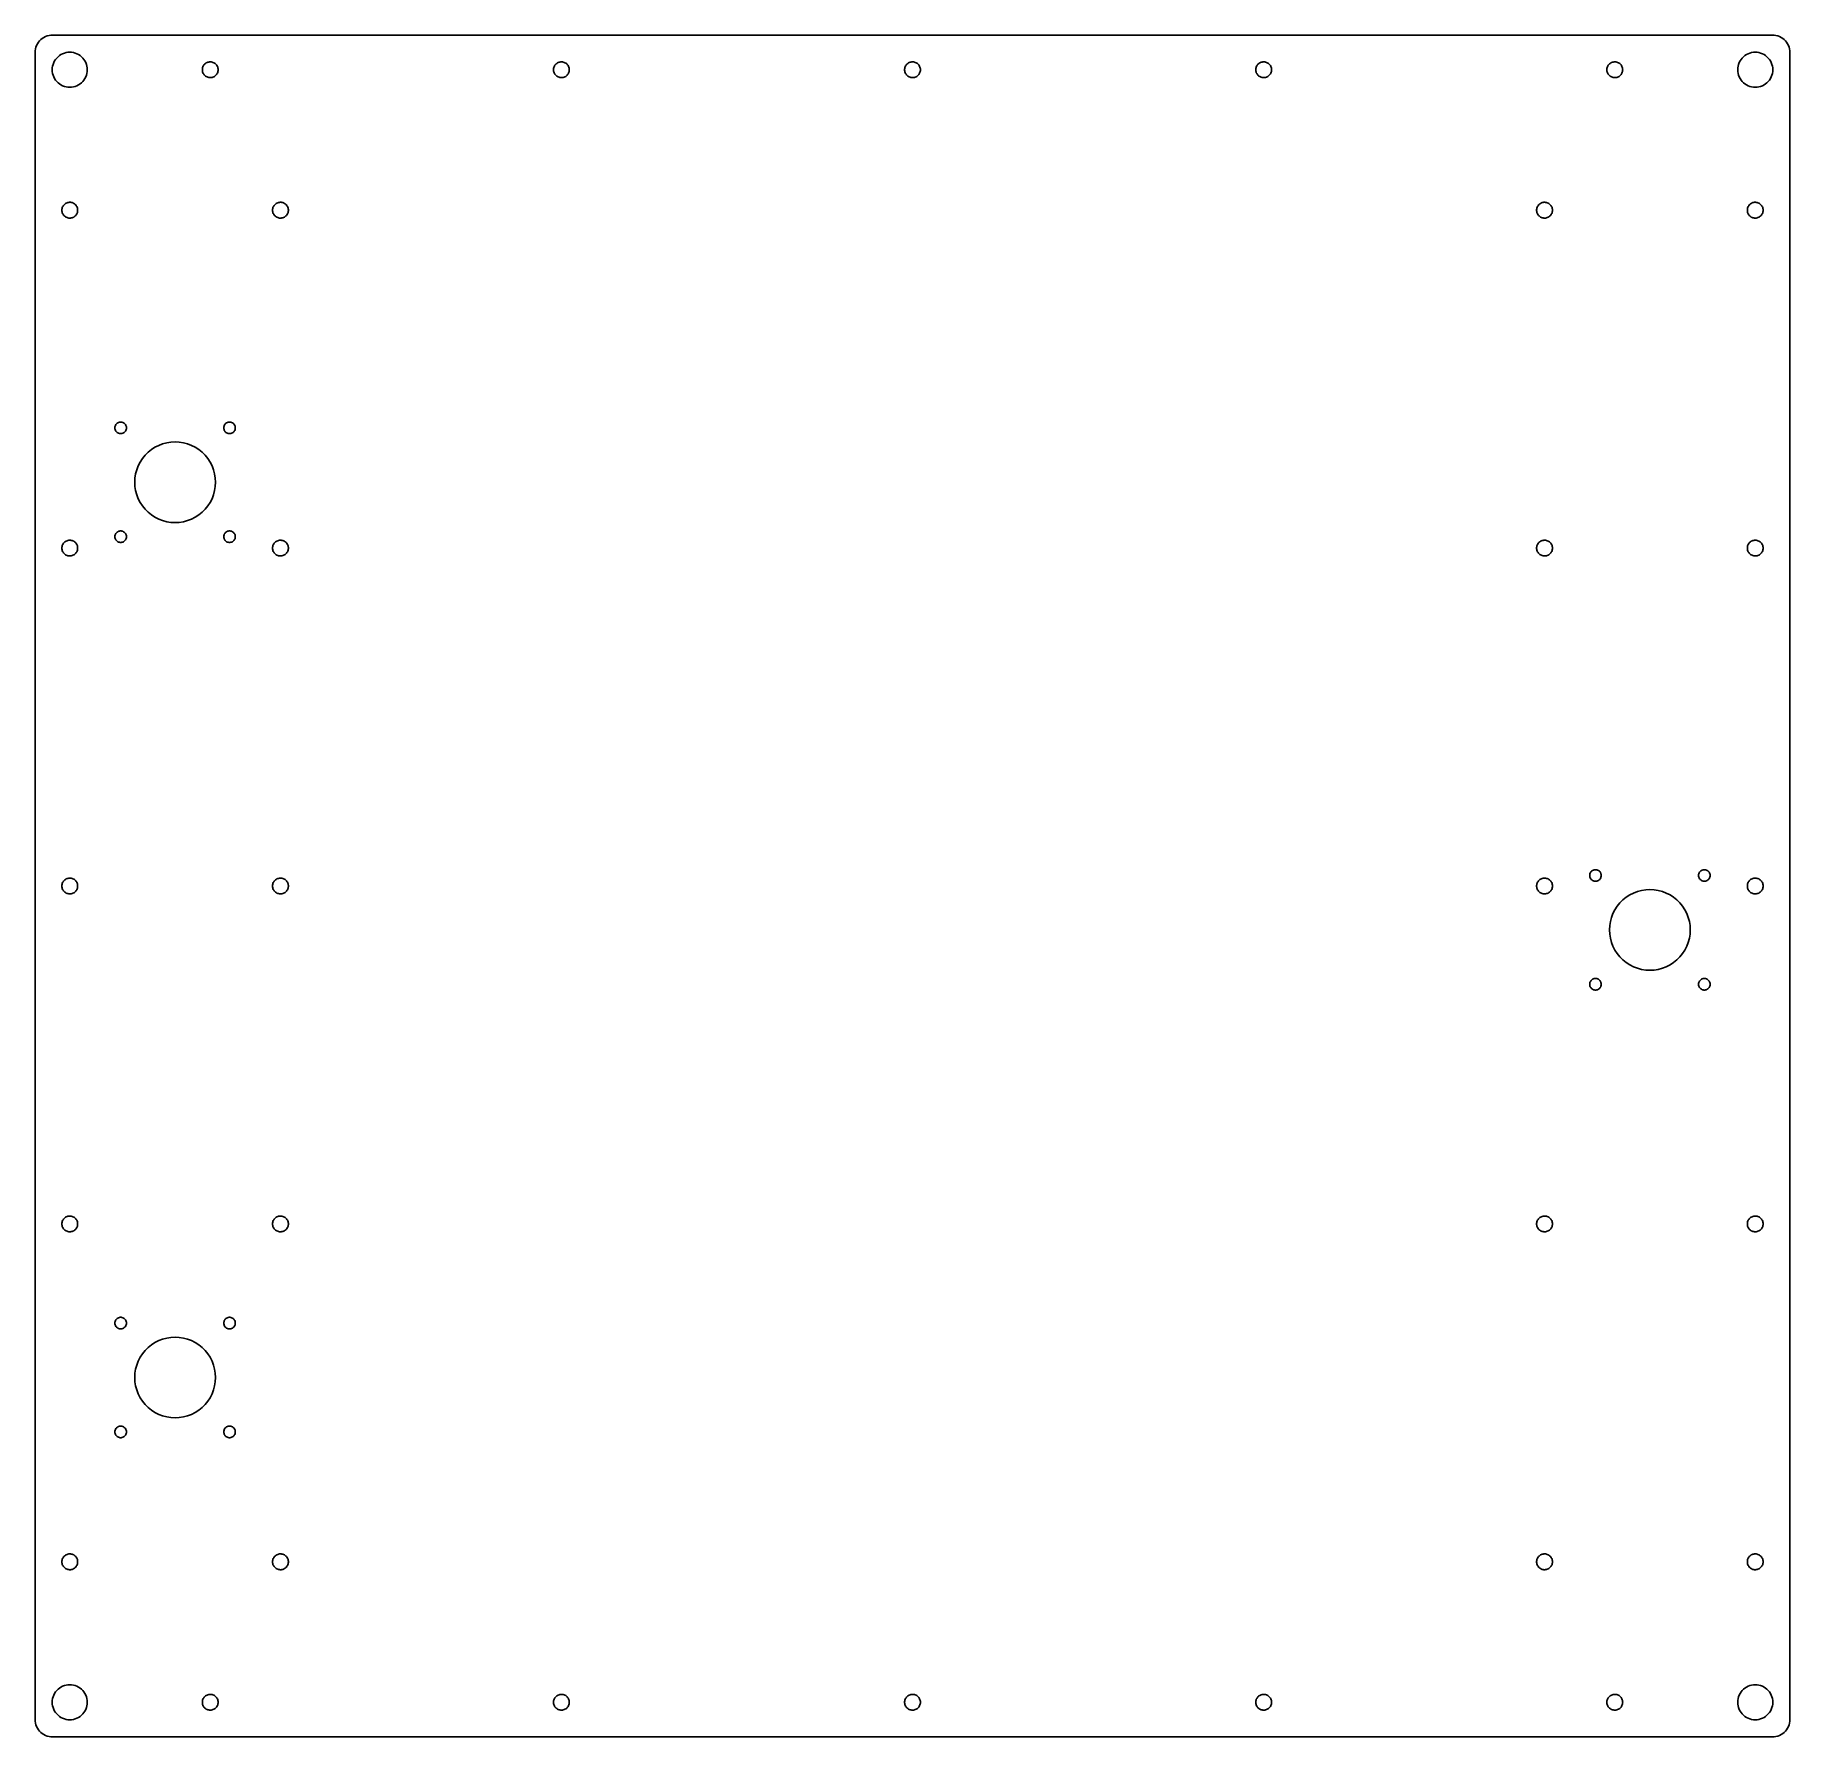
# Model space of a CAD drawing. Header units: metres. Extents: x -250 to 250, y -242 to 242.
import ezdxf

# ---------------------------------------------------------------- set-up
doc = ezdxf.new("R2010")
doc.units = ezdxf.units.M

msp = doc.modelspace()

# ---------------------------------------------------------------- linework, layer by layer
for p, q in [((-248.92, 240.314), (-249.205, 239.875)), ((-248.591, 240.721), (-248.92, 240.314)), ((-248.221, 241.091), (-248.591, 240.721)), ((-247.814, 241.42), (-248.221, 241.091)), ((-247.375, 241.705), (-247.814, 241.42)), ((-246.909, 241.943), (-247.375, 241.705)), ((-246.42, 242.13), (-246.909, 241.943)), ((-245.915, 242.266), (-246.42, 242.13)), ((-245.398, 242.348), (-245.915, 242.266)), ((-244.875, 242.375), (-245.398, 242.348)), ((244.875, 242.375), (-244.875, 242.375)), ((245.398, 242.348), (244.875, 242.375)), ((245.915, 242.266), (245.398, 242.348)), ((246.42, 242.13), (245.915, 242.266)), ((246.909, 241.943), (246.42, 242.13)), ((247.375, 241.705), (246.909, 241.943)), ((247.814, 241.42), (247.375, 241.705)), ((248.221, 241.091), (247.814, 241.42)), ((248.591, 240.721), (248.221, 241.091)), ((248.92, 240.314), (248.591, 240.721)), ((249.205, 239.875), (248.92, 240.314)), ((-249.848, 237.898), (-249.875, 237.375)), ((-249.875, 237.375), (-249.875, -237.375)), ((-249.766, 238.415), (-249.848, 237.898)), ((-249.63, 238.92), (-249.766, 238.415)), ((-249.443, 239.409), (-249.63, 238.92)), ((-249.205, 239.875), (-249.443, 239.409)), ((-244.568, 234.534), (-244.33, 235)), ((-244.33, 235), (-244.045, 235.439)), ((-244.045, 235.439), (-243.716, 235.846)), ((-243.716, 235.846), (-243.346, 236.216)), ((-243.346, 236.216), (-242.939, 236.545)), ((-242.939, 236.545), (-242.5, 236.83)), ((-242.5, 236.83), (-242.034, 237.068)), ((-242.034, 237.068), (-241.545, 237.255)), ((-241.545, 237.255), (-241.04, 237.391)), ((-241.04, 237.391), (-240.523, 237.473)), ((-240.523, 237.473), (-240, 237.5)), ((-240, 237.5), (-239.477, 237.473)), ((-239.477, 237.473), (-238.96, 237.391)), ((-238.96, 237.391), (-238.455, 237.255)), ((-238.455, 237.255), (-237.966, 237.068)), ((-237.966, 237.068), (-237.5, 236.83)), ((-237.5, 236.83), (-237.061, 236.545)), ((-237.061, 236.545), (-236.654, 236.216)), ((-236.654, 236.216), (-236.284, 235.846)), ((-236.284, 235.846), (-235.955, 235.439)), ((-235.955, 235.439), (-235.67, 235)), ((-235.67, 235), (-235.432, 234.534)), ((235.432, 234.534), (235.67, 235)), ((235.67, 235), (235.955, 235.439)), ((235.955, 235.439), (236.284, 235.846)), ((236.284, 235.846), (236.654, 236.216)), ((236.654, 236.216), (237.061, 236.545)), ((237.061, 236.545), (237.5, 236.83)), ((237.5, 236.83), (237.966, 237.068)), ((237.966, 237.068), (238.455, 237.255)), ((238.455, 237.255), (238.96, 237.391)), ((238.96, 237.391), (239.477, 237.473)), ((239.477, 237.473), (240, 237.5)), ((240, 237.5), (240.523, 237.473)), ((240.523, 237.473), (241.04, 237.391)), ((241.04, 237.391), (241.545, 237.255)), ((241.545, 237.255), (242.034, 237.068)), ((242.034, 237.068), (242.5, 236.83)), ((242.5, 236.83), (242.939, 236.545)), ((242.939, 236.545), (243.346, 236.216)), ((243.346, 236.216), (243.716, 235.846)), ((243.716, 235.846), (244.045, 235.439)), ((244.045, 235.439), (244.33, 235)), ((244.33, 235), (244.568, 234.534)), ((249.443, 239.409), (249.205, 239.875)), ((249.63, 238.92), (249.443, 239.409)), ((249.766, 238.415), (249.63, 238.92)), ((249.848, 237.898), (249.766, 238.415)), ((249.875, 237.375), (249.848, 237.898)), ((249.875, -237.375), (249.875, 237.375)), ((-245, 232.5), (-244.973, 233.023)), ((-244.973, 231.977), (-245, 232.5)), ((-244.973, 233.023), (-244.891, 233.54)), ((-244.891, 231.46), (-244.973, 231.977)), ((-244.891, 233.54), (-244.755, 234.045)), ((-244.755, 230.955), (-244.891, 231.46)), ((-244.755, 234.045), (-244.568, 234.534)), ((-244.568, 230.466), (-244.755, 230.955)), ((-244.33, 230), (-244.568, 230.466)), ((-244.045, 229.561), (-244.33, 230)), ((-235.67, 230), (-235.955, 229.561)), ((-235.432, 230.466), (-235.67, 230)), ((-235.432, 234.534), (-235.245, 234.045)), ((-235.245, 230.955), (-235.432, 230.466)), ((-235.245, 234.045), (-235.109, 233.54)), ((-235.109, 231.46), (-235.245, 230.955)), ((-235.109, 233.54), (-235.027, 233.023)), ((-235.027, 231.977), (-235.109, 231.46)), ((-235.027, 233.023), (-235, 232.5)), ((-235, 232.5), (-235.027, 231.977)), ((-202.247, 232.624), (-202.219, 232.87)), ((-202.247, 232.376), (-202.247, 232.624)), ((-202.219, 232.13), (-202.247, 232.376)), ((-202.219, 232.87), (-202.165, 233.112)), ((-202.165, 231.888), (-202.219, 232.13)), ((-202.165, 233.112), (-202.085, 233.347)), ((-202.085, 231.653), (-202.165, 231.888)), ((-202.085, 233.347), (-201.979, 233.571)), ((-201.979, 231.429), (-202.085, 231.653)), ((-201.979, 233.571), (-201.849, 233.782)), ((-201.849, 231.218), (-201.979, 231.429)), ((-201.849, 233.782), (-201.697, 233.978)), ((-201.697, 231.022), (-201.849, 231.218)), ((-201.697, 233.978), (-201.524, 234.155)), ((-201.524, 230.845), (-201.697, 231.022)), ((-201.524, 234.155), (-201.333, 234.313)), ((-201.333, 230.687), (-201.524, 230.845)), ((-201.333, 234.313), (-201.125, 234.449)), ((-201.125, 230.551), (-201.333, 230.687)), ((-201.125, 234.449), (-200.904, 234.56)), ((-200.904, 230.44), (-201.125, 230.551)), ((-200.904, 234.56), (-200.672, 234.647)), ((-200.672, 230.353), (-200.904, 230.44)), ((-200.672, 234.647), (-200.431, 234.708)), ((-200.431, 230.292), (-200.672, 230.353)), ((-200.431, 234.708), (-200.186, 234.742)), ((-200.186, 230.258), (-200.431, 230.292)), ((-200.186, 234.742), (-199.938, 234.749)), ((-199.938, 230.251), (-200.186, 230.258)), ((-199.938, 234.749), (-199.691, 234.729)), ((-199.691, 230.271), (-199.938, 230.251)), ((-199.691, 234.729), (-199.448, 234.681)), ((-199.448, 230.319), (-199.691, 230.271)), ((-199.448, 234.681), (-199.211, 234.607)), ((-199.211, 230.393), (-199.448, 230.319)), ((-199.211, 234.607), (-198.984, 234.508)), ((-198.984, 230.492), (-199.211, 230.393)), ((-198.984, 234.508), (-198.769, 234.384)), ((-198.769, 230.616), (-198.984, 230.492)), ((-198.769, 234.384), (-198.57, 234.237)), ((-198.57, 230.763), (-198.769, 230.616)), ((-198.57, 234.237), (-198.387, 234.069)), ((-198.387, 230.931), (-198.57, 230.763)), ((-198.387, 234.069), (-198.224, 233.882)), ((-198.224, 231.118), (-198.387, 230.931)), ((-198.224, 233.882), (-198.083, 233.678)), ((-198.083, 231.322), (-198.224, 231.118)), ((-198.083, 233.678), (-197.965, 233.46)), ((-197.965, 231.54), (-198.083, 231.322)), ((-197.965, 233.46), (-197.872, 233.231)), ((-197.872, 231.769), (-197.965, 231.54)), ((-197.872, 233.231), (-197.804, 232.992)), ((-197.804, 232.008), (-197.872, 231.769)), ((-197.804, 232.992), (-197.764, 232.748)), ((-197.764, 232.252), (-197.804, 232.008)), ((-197.764, 232.748), (-197.75, 232.5)), ((-197.75, 232.5), (-197.764, 232.252)), ((-102.247, 232.624), (-102.219, 232.87)), ((-102.247, 232.376), (-102.247, 232.624)), ((-102.219, 232.13), (-102.247, 232.376)), ((-102.219, 232.87), (-102.165, 233.112)), ((-102.165, 231.888), (-102.219, 232.13)), ((-102.165, 233.112), (-102.085, 233.347)), ((-102.085, 231.653), (-102.165, 231.888)), ((-102.085, 233.347), (-101.979, 233.571)), ((-101.979, 231.429), (-102.085, 231.653)), ((-101.979, 233.571), (-101.849, 233.782)), ((-101.849, 231.218), (-101.979, 231.429)), ((-101.849, 233.782), (-101.697, 233.978)), ((-101.697, 231.022), (-101.849, 231.218)), ((-101.697, 233.978), (-101.524, 234.155)), ((-101.524, 230.845), (-101.697, 231.022)), ((-101.524, 234.155), (-101.333, 234.313)), ((-101.333, 230.687), (-101.524, 230.845)), ((-101.333, 234.313), (-101.125, 234.449)), ((-101.125, 230.551), (-101.333, 230.687)), ((-101.125, 234.449), (-100.904, 234.56)), ((-100.904, 230.44), (-101.125, 230.551)), ((-100.904, 234.56), (-100.672, 234.647)), ((-100.672, 230.353), (-100.904, 230.44)), ((-100.672, 234.647), (-100.431, 234.708)), ((-100.431, 230.292), (-100.672, 230.353)), ((-100.431, 234.708), (-100.186, 234.742)), ((-100.186, 230.258), (-100.431, 230.292)), ((-100.186, 234.742), (-99.938, 234.749)), ((-99.938, 230.251), (-100.186, 230.258)), ((-99.938, 234.749), (-99.6909, 234.729)), ((-99.6909, 230.271), (-99.938, 230.251)), ((-99.6909, 234.729), (-99.4476, 234.681)), ((-99.4476, 230.319), (-99.6909, 230.271)), ((-99.4476, 234.681), (-99.2111, 234.607)), ((-99.2111, 230.393), (-99.4476, 230.319)), ((-99.2111, 234.607), (-98.984, 234.508)), ((-98.984, 230.492), (-99.2111, 230.393)), ((-98.984, 234.508), (-98.7694, 234.384)), ((-98.7694, 230.616), (-98.984, 230.492)), ((-98.7694, 234.384), (-98.5696, 234.237)), ((-98.5696, 230.763), (-98.7694, 230.616)), ((-98.5696, 234.237), (-98.3872, 234.069)), ((-98.3872, 230.931), (-98.5696, 230.763)), ((-98.3872, 234.069), (-98.2244, 233.882)), ((-98.2244, 231.118), (-98.3872, 230.931)), ((-98.2244, 233.882), (-98.0832, 233.678)), ((-98.0832, 231.322), (-98.2244, 231.118)), ((-98.0832, 233.678), (-97.9652, 233.46)), ((-97.9652, 231.54), (-98.0832, 231.322)), ((-97.9652, 233.46), (-97.8719, 233.231)), ((-97.8719, 231.769), (-97.9652, 231.54)), ((-97.8719, 233.231), (-97.8045, 232.992)), ((-97.8045, 232.008), (-97.8719, 231.769)), ((-97.8045, 232.992), (-97.7637, 232.748)), ((-97.7637, 232.252), (-97.8045, 232.008)), ((-97.7637, 232.748), (-97.75, 232.5)), ((-97.75, 232.5), (-97.7637, 232.252)), ((-2.24658, 232.624), (-2.2193, 232.87)), ((-2.24658, 232.376), (-2.24658, 232.624)), ((-2.2193, 232.13), (-2.24658, 232.376)), ((-2.2193, 232.87), (-2.1651, 233.112)), ((-2.1651, 231.888), (-2.2193, 232.13)), ((-2.1651, 233.112), (-2.08461, 233.347)), ((-2.08461, 231.653), (-2.1651, 231.888)), ((-2.08461, 233.347), (-1.97881, 233.571)), ((-1.97881, 231.429), (-2.08461, 231.653)), ((-1.97881, 233.571), (-1.849, 233.782)), ((-1.849, 231.218), (-1.97881, 231.429)), ((-1.849, 233.782), (-1.69673, 233.978)), ((-1.69673, 231.022), (-1.849, 231.218)), ((-1.69673, 233.978), (-1.52388, 234.155)), ((-1.52388, 230.845), (-1.69673, 231.022)), ((-1.52388, 234.155), (-1.33252, 234.313)), ((-1.33252, 230.687), (-1.52388, 230.845)), ((-1.33252, 234.313), (-1.125, 234.449)), ((-1.125, 230.551), (-1.33252, 230.687)), ((-1.125, 234.449), (-0.90381, 234.56)), ((-0.90381, 230.44), (-1.125, 230.551)), ((-0.90381, 234.56), (-0.67165, 234.647)), ((-0.67165, 230.353), (-0.90381, 230.44)), ((-0.67165, 234.647), (-0.43134, 234.708)), ((-0.43134, 230.292), (-0.67165, 230.353)), ((-0.43134, 234.708), (-0.18579, 234.742)), ((-0.18579, 230.258), (-0.43134, 230.292)), ((-0.18579, 234.742), (0.062, 234.749)), ((0.062, 230.251), (-0.18579, 230.258)), ((0.062, 234.749), (0.30904, 234.729)), ((0.30904, 230.271), (0.062, 230.251)), ((0.30904, 234.729), (0.55234, 234.681)), ((0.55234, 230.319), (0.30904, 230.271)), ((0.55234, 234.681), (0.78892, 234.607)), ((0.78892, 230.393), (0.55234, 230.319)), ((0.78892, 234.607), (1.01595, 234.508)), ((1.01595, 230.492), (0.78892, 230.393)), ((1.01595, 234.508), (1.23062, 234.384)), ((1.23062, 230.616), (1.01595, 230.492)), ((1.23062, 234.384), (1.43037, 234.237)), ((1.43037, 230.763), (1.23062, 230.616)), ((1.43037, 234.237), (1.61275, 234.069)), ((1.61275, 230.931), (1.43037, 230.763)), ((1.61275, 234.069), (1.77556, 233.882)), ((1.77556, 231.118), (1.61275, 230.931)), ((1.77556, 233.882), (1.91681, 233.678)), ((1.91681, 231.322), (1.77556, 231.118)), ((1.91681, 233.678), (2.03479, 233.46)), ((2.03479, 231.54), (1.91681, 231.322)), ((2.03479, 233.46), (2.12808, 233.231)), ((2.12808, 231.769), (2.03479, 231.54)), ((2.12808, 233.231), (2.19554, 232.992)), ((2.19554, 232.008), (2.12808, 231.769)), ((2.19554, 232.992), (2.23634, 232.748)), ((2.23634, 232.252), (2.19554, 232.008)), ((2.23634, 232.748), (2.25, 232.5)), ((2.25, 232.5), (2.23634, 232.252)), ((97.7534, 232.624), (97.7807, 232.87)), ((97.7534, 232.376), (97.7534, 232.624)), ((97.7807, 232.13), (97.7534, 232.376)), ((97.7807, 232.87), (97.8349, 233.112)), ((97.8349, 231.888), (97.7807, 232.13)), ((97.8349, 233.112), (97.9154, 233.347)), ((97.9154, 231.653), (97.8349, 231.888)), ((97.9154, 233.347), (98.0212, 233.571)), ((98.0212, 231.429), (97.9154, 231.653)), ((98.0212, 233.571), (98.151, 233.782)), ((98.151, 231.218), (98.0212, 231.429)), ((98.151, 233.782), (98.3033, 233.978)), ((98.3033, 231.022), (98.151, 231.218)), ((98.3033, 233.978), (98.4761, 234.155)), ((98.4761, 230.845), (98.3033, 231.022)), ((98.4761, 234.155), (98.6675, 234.313)), ((98.6675, 230.687), (98.4761, 230.845)), ((98.6675, 234.313), (98.875, 234.449)), ((98.875, 230.551), (98.6675, 230.687)), ((98.875, 234.449), (99.0962, 234.56)), ((99.0962, 230.44), (98.875, 230.551)), ((99.0962, 234.56), (99.3283, 234.647)), ((99.3283, 230.353), (99.0962, 230.44)), ((99.3283, 234.647), (99.5686, 234.708)), ((99.5686, 230.292), (99.3283, 230.353)), ((99.5686, 234.708), (99.8142, 234.742)), ((99.8142, 230.258), (99.5686, 230.292)), ((99.8142, 234.742), (100.062, 234.749)), ((100.062, 230.251), (99.8142, 230.258)), ((100.062, 234.749), (100.309, 234.729)), ((100.309, 230.271), (100.062, 230.251)), ((100.309, 234.729), (100.552, 234.681)), ((100.552, 230.319), (100.309, 230.271)), ((100.552, 234.681), (100.789, 234.607)), ((100.789, 230.393), (100.552, 230.319)), ((100.789, 234.607), (101.016, 234.508)), ((101.016, 230.492), (100.789, 230.393)), ((101.016, 234.508), (101.231, 234.384)), ((101.231, 230.616), (101.016, 230.492)), ((101.231, 234.384), (101.43, 234.237)), ((101.43, 230.763), (101.231, 230.616)), ((101.43, 234.237), (101.613, 234.069)), ((101.613, 230.931), (101.43, 230.763)), ((101.613, 234.069), (101.776, 233.882)), ((101.776, 231.118), (101.613, 230.931)), ((101.776, 233.882), (101.917, 233.678)), ((101.917, 231.322), (101.776, 231.118)), ((101.917, 233.678), (102.035, 233.46)), ((102.035, 231.54), (101.917, 231.322)), ((102.035, 233.46), (102.128, 233.231)), ((102.128, 231.769), (102.035, 231.54)), ((102.128, 233.231), (102.196, 232.992)), ((102.196, 232.008), (102.128, 231.769)), ((102.196, 232.992), (102.236, 232.748)), ((102.236, 232.252), (102.196, 232.008)), ((102.236, 232.748), (102.25, 232.5)), ((102.25, 232.5), (102.236, 232.252)), ((197.753, 232.624), (197.781, 232.87)), ((197.753, 232.376), (197.753, 232.624)), ((197.781, 232.13), (197.753, 232.376)), ((197.781, 232.87), (197.835, 233.112)), ((197.835, 231.888), (197.781, 232.13)), ((197.835, 233.112), (197.915, 233.347)), ((197.915, 231.653), (197.835, 231.888)), ((197.915, 233.347), (198.021, 233.571)), ((198.021, 231.429), (197.915, 231.653)), ((198.021, 233.571), (198.151, 233.782)), ((198.151, 231.218), (198.021, 231.429)), ((198.151, 233.782), (198.303, 233.978)), ((198.303, 231.022), (198.151, 231.218)), ((198.303, 233.978), (198.476, 234.155)), ((198.476, 230.845), (198.303, 231.022)), ((198.476, 234.155), (198.667, 234.313)), ((198.667, 230.687), (198.476, 230.845)), ((198.667, 234.313), (198.875, 234.449)), ((198.875, 230.551), (198.667, 230.687)), ((198.875, 234.449), (199.096, 234.56)), ((199.096, 230.44), (198.875, 230.551)), ((199.096, 234.56), (199.328, 234.647)), ((199.328, 230.353), (199.096, 230.44)), ((199.328, 234.647), (199.569, 234.708)), ((199.569, 230.292), (199.328, 230.353)), ((199.569, 234.708), (199.814, 234.742)), ((199.814, 230.258), (199.569, 230.292)), ((199.814, 234.742), (200.062, 234.749)), ((200.062, 230.251), (199.814, 230.258)), ((200.062, 234.749), (200.309, 234.729)), ((200.309, 230.271), (200.062, 230.251)), ((200.309, 234.729), (200.552, 234.681)), ((200.552, 230.319), (200.309, 230.271)), ((200.552, 234.681), (200.789, 234.607)), ((200.789, 230.393), (200.552, 230.319)), ((200.789, 234.607), (201.016, 234.508)), ((201.016, 230.492), (200.789, 230.393)), ((201.016, 234.508), (201.231, 234.384)), ((201.231, 230.616), (201.016, 230.492)), ((201.231, 234.384), (201.43, 234.237)), ((201.43, 230.763), (201.231, 230.616)), ((201.43, 234.237), (201.613, 234.069)), ((201.613, 230.931), (201.43, 230.763)), ((201.613, 234.069), (201.776, 233.882)), ((201.776, 231.118), (201.613, 230.931)), ((201.776, 233.882), (201.917, 233.678)), ((201.917, 231.322), (201.776, 231.118)), ((201.917, 233.678), (202.035, 233.46)), ((202.035, 231.54), (201.917, 231.322)), ((202.035, 233.46), (202.128, 233.231)), ((202.128, 231.769), (202.035, 231.54)), ((202.128, 233.231), (202.196, 232.992)), ((202.196, 232.008), (202.128, 231.769)), ((202.196, 232.992), (202.236, 232.748)), ((202.236, 232.252), (202.196, 232.008)), ((202.236, 232.748), (202.25, 232.5)), ((202.25, 232.5), (202.236, 232.252)), ((235, 232.5), (235.027, 233.023)), ((235.027, 231.977), (235, 232.5)), ((235.027, 233.023), (235.109, 233.54)), ((235.109, 231.46), (235.027, 231.977)), ((235.109, 233.54), (235.245, 234.045)), ((235.245, 230.955), (235.109, 231.46)), ((235.245, 234.045), (235.432, 234.534)), ((235.432, 230.466), (235.245, 230.955)), ((235.67, 230), (235.432, 230.466)), ((235.955, 229.561), (235.67, 230)), ((244.33, 230), (244.045, 229.561)), ((244.568, 230.466), (244.33, 230)), ((244.568, 234.534), (244.755, 234.045)), ((244.755, 230.955), (244.568, 230.466)), ((244.755, 234.045), (244.891, 233.54)), ((244.891, 231.46), (244.755, 230.955)), ((244.891, 233.54), (244.973, 233.023)), ((244.973, 231.977), (244.891, 231.46)), ((244.973, 233.023), (245, 232.5)), ((245, 232.5), (244.973, 231.977)), ((-243.716, 229.154), (-244.045, 229.561)), ((-243.346, 228.784), (-243.716, 229.154)), ((-242.939, 228.455), (-243.346, 228.784)), ((-242.5, 228.17), (-242.939, 228.455)), ((-242.034, 227.932), (-242.5, 228.17)), ((-241.545, 227.745), (-242.034, 227.932)), ((-241.04, 227.609), (-241.545, 227.745)), ((-240.523, 227.527), (-241.04, 227.609)), ((-240, 227.5), (-240.523, 227.527)), ((-239.477, 227.527), (-240, 227.5)), ((-238.96, 227.609), (-239.477, 227.527)), ((-238.455, 227.745), (-238.96, 227.609)), ((-237.966, 227.932), (-238.455, 227.745)), ((-237.5, 228.17), (-237.966, 227.932)), ((-237.061, 228.455), (-237.5, 228.17)), ((-236.654, 228.784), (-237.061, 228.455)), ((-236.284, 229.154), (-236.654, 228.784)), ((-235.955, 229.561), (-236.284, 229.154)), ((236.284, 229.154), (235.955, 229.561)), ((236.654, 228.784), (236.284, 229.154)), ((237.061, 228.455), (236.654, 228.784)), ((237.5, 228.17), (237.061, 228.455)), ((237.966, 227.932), (237.5, 228.17)), ((238.455, 227.745), (237.966, 227.932)), ((238.96, 227.609), (238.455, 227.745)), ((239.477, 227.527), (238.96, 227.609)), ((240, 227.5), (239.477, 227.527)), ((240.523, 227.527), (240, 227.5)), ((241.04, 227.609), (240.523, 227.527)), ((241.545, 227.745), (241.04, 227.609)), ((242.034, 227.932), (241.545, 227.745)), ((242.5, 228.17), (242.034, 227.932)), ((242.939, 228.455), (242.5, 228.17)), ((243.346, 228.784), (242.939, 228.455)), ((243.716, 229.154), (243.346, 228.784)), ((244.045, 229.561), (243.716, 229.154)), ((-242.25, 192.5), (-242.236, 192.748)), ((-242.236, 192.252), (-242.25, 192.5)), ((-242.236, 192.748), (-242.196, 192.992)), ((-242.196, 192.008), (-242.236, 192.252)), ((-242.196, 192.992), (-242.128, 193.231)), ((-242.128, 191.769), (-242.196, 192.008)), ((-242.128, 193.231), (-242.035, 193.46)), ((-242.035, 191.54), (-242.128, 191.769)), ((-242.035, 193.46), (-241.917, 193.678)), ((-241.917, 191.322), (-242.035, 191.54)), ((-241.917, 193.678), (-241.776, 193.882)), ((-241.776, 191.118), (-241.917, 191.322)), ((-241.776, 193.882), (-241.613, 194.069)), ((-241.613, 190.931), (-241.776, 191.118)), ((-241.613, 194.069), (-241.43, 194.237)), ((-241.43, 190.763), (-241.613, 190.931)), ((-241.43, 194.237), (-241.231, 194.384)), ((-241.231, 190.616), (-241.43, 190.763)), ((-241.231, 194.384), (-241.016, 194.508)), ((-241.016, 190.492), (-241.231, 190.616)), ((-241.016, 194.508), (-240.789, 194.607)), ((-240.789, 190.393), (-241.016, 190.492)), ((-240.789, 194.607), (-240.552, 194.681)), ((-240.552, 190.319), (-240.789, 190.393)), ((-240.552, 194.681), (-240.309, 194.729)), ((-240.309, 190.271), (-240.552, 190.319)), ((-240.309, 194.729), (-240.062, 194.749)), ((-240.062, 190.251), (-240.309, 190.271)), ((-240.062, 194.749), (-239.814, 194.742)), ((-239.814, 190.258), (-240.062, 190.251)), ((-239.814, 194.742), (-239.569, 194.708)), ((-239.569, 190.292), (-239.814, 190.258)), ((-239.569, 194.708), (-239.328, 194.647)), ((-239.328, 190.353), (-239.569, 190.292)), ((-239.328, 194.647), (-239.096, 194.56)), ((-239.096, 190.44), (-239.328, 190.353)), ((-239.096, 194.56), (-238.875, 194.449)), ((-238.875, 190.551), (-239.096, 190.44)), ((-238.875, 194.449), (-238.667, 194.313)), ((-238.667, 190.687), (-238.875, 190.551)), ((-238.667, 194.313), (-238.476, 194.155)), ((-238.476, 190.845), (-238.667, 190.687)), ((-238.476, 194.155), (-238.303, 193.978)), ((-238.303, 191.022), (-238.476, 190.845)), ((-238.303, 193.978), (-238.151, 193.782)), ((-238.151, 191.218), (-238.303, 191.022)), ((-238.151, 193.782), (-238.021, 193.571)), ((-238.021, 191.429), (-238.151, 191.218)), ((-238.021, 193.571), (-237.915, 193.347)), ((-237.915, 191.653), (-238.021, 191.429)), ((-237.915, 193.347), (-237.835, 193.112)), ((-237.835, 191.888), (-237.915, 191.653)), ((-237.835, 193.112), (-237.781, 192.87)), ((-237.781, 192.13), (-237.835, 191.888)), ((-237.781, 192.87), (-237.753, 192.624)), ((-237.753, 192.376), (-237.781, 192.13)), ((-237.753, 192.624), (-237.753, 192.376)), ((-182.25, 192.5), (-182.236, 192.748)), ((-182.236, 192.252), (-182.25, 192.5)), ((-182.236, 192.748), (-182.196, 192.992)), ((-182.196, 192.008), (-182.236, 192.252)), ((-182.196, 192.992), (-182.128, 193.231)), ((-182.128, 191.769), (-182.196, 192.008)), ((-182.128, 193.231), (-182.035, 193.46)), ((-182.035, 191.54), (-182.128, 191.769)), ((-182.035, 193.46), (-181.917, 193.678)), ((-181.917, 191.322), (-182.035, 191.54)), ((-181.917, 193.678), (-181.776, 193.882)), ((-181.776, 191.118), (-181.917, 191.322)), ((-181.776, 193.882), (-181.613, 194.069)), ((-181.613, 190.931), (-181.776, 191.118)), ((-181.613, 194.069), (-181.43, 194.237)), ((-181.43, 190.763), (-181.613, 190.931)), ((-181.43, 194.237), (-181.231, 194.384)), ((-181.231, 190.616), (-181.43, 190.763)), ((-181.231, 194.384), (-181.016, 194.508)), ((-181.016, 190.492), (-181.231, 190.616)), ((-181.016, 194.508), (-180.789, 194.607)), ((-180.789, 190.393), (-181.016, 190.492)), ((-180.789, 194.607), (-180.552, 194.681)), ((-180.552, 190.319), (-180.789, 190.393)), ((-180.552, 194.681), (-180.309, 194.729)), ((-180.309, 190.271), (-180.552, 190.319)), ((-180.309, 194.729), (-180.062, 194.749)), ((-180.062, 190.251), (-180.309, 190.271)), ((-180.062, 194.749), (-179.814, 194.742)), ((-179.814, 190.258), (-180.062, 190.251)), ((-179.814, 194.742), (-179.569, 194.708)), ((-179.569, 190.292), (-179.814, 190.258)), ((-179.569, 194.708), (-179.328, 194.647)), ((-179.328, 190.353), (-179.569, 190.292)), ((-179.328, 194.647), (-179.096, 194.56)), ((-179.096, 190.44), (-179.328, 190.353)), ((-179.096, 194.56), (-178.875, 194.449)), ((-178.875, 190.551), (-179.096, 190.44)), ((-178.875, 194.449), (-178.667, 194.313)), ((-178.667, 190.687), (-178.875, 190.551)), ((-178.667, 194.313), (-178.476, 194.155)), ((-178.476, 190.845), (-178.667, 190.687)), ((-178.476, 194.155), (-178.303, 193.978)), ((-178.303, 191.022), (-178.476, 190.845)), ((-178.303, 193.978), (-178.151, 193.782)), ((-178.151, 191.218), (-178.303, 191.022)), ((-178.151, 193.782), (-178.021, 193.571)), ((-178.021, 191.429), (-178.151, 191.218)), ((-178.021, 193.571), (-177.915, 193.347)), ((-177.915, 191.653), (-178.021, 191.429)), ((-177.915, 193.347), (-177.835, 193.112)), ((-177.835, 191.888), (-177.915, 191.653)), ((-177.835, 193.112), (-177.781, 192.87)), ((-177.781, 192.13), (-177.835, 191.888)), ((-177.781, 192.87), (-177.753, 192.624)), ((-177.753, 192.376), (-177.781, 192.13)), ((-177.753, 192.624), (-177.753, 192.376)), ((177.753, 192.624), (177.781, 192.87)), ((177.753, 192.376), (177.753, 192.624)), ((177.781, 192.13), (177.753, 192.376)), ((177.781, 192.87), (177.835, 193.112)), ((177.835, 191.888), (177.781, 192.13)), ((177.835, 193.112), (177.915, 193.347)), ((177.915, 191.653), (177.835, 191.888)), ((177.915, 193.347), (178.021, 193.571)), ((178.021, 191.429), (177.915, 191.653)), ((178.021, 193.571), (178.151, 193.782)), ((178.151, 191.218), (178.021, 191.429)), ((178.151, 193.782), (178.303, 193.978)), ((178.303, 191.022), (178.151, 191.218)), ((178.303, 193.978), (178.476, 194.155)), ((178.476, 190.845), (178.303, 191.022)), ((178.476, 194.155), (178.667, 194.313)), ((178.667, 190.687), (178.476, 190.845)), ((178.667, 194.313), (178.875, 194.449)), ((178.875, 190.551), (178.667, 190.687)), ((178.875, 194.449), (179.096, 194.56)), ((179.096, 190.44), (178.875, 190.551)), ((179.096, 194.56), (179.328, 194.647)), ((179.328, 190.353), (179.096, 190.44)), ((179.328, 194.647), (179.569, 194.708)), ((179.569, 190.292), (179.328, 190.353)), ((179.569, 194.708), (179.814, 194.742)), ((179.814, 190.258), (179.569, 190.292)), ((179.814, 194.742), (180.062, 194.749)), ((180.062, 190.251), (179.814, 190.258)), ((180.062, 194.749), (180.309, 194.729)), ((180.309, 190.271), (180.062, 190.251)), ((180.309, 194.729), (180.552, 194.681)), ((180.552, 190.319), (180.309, 190.271)), ((180.552, 194.681), (180.789, 194.607)), ((180.789, 190.393), (180.552, 190.319)), ((180.789, 194.607), (181.016, 194.508)), ((181.016, 190.492), (180.789, 190.393)), ((181.016, 194.508), (181.231, 194.384)), ((181.231, 190.616), (181.016, 190.492)), ((181.231, 194.384), (181.43, 194.237)), ((181.43, 190.763), (181.231, 190.616)), ((181.43, 194.237), (181.613, 194.069)), ((181.613, 190.931), (181.43, 190.763)), ((181.613, 194.069), (181.776, 193.882)), ((181.776, 191.118), (181.613, 190.931)), ((181.776, 193.882), (181.917, 193.678)), ((181.917, 191.322), (181.776, 191.118)), ((181.917, 193.678), (182.035, 193.46)), ((182.035, 191.54), (181.917, 191.322)), ((182.035, 193.46), (182.128, 193.231)), ((182.128, 191.769), (182.035, 191.54)), ((182.128, 193.231), (182.196, 192.992)), ((182.196, 192.008), (182.128, 191.769)), ((182.196, 192.992), (182.236, 192.748)), ((182.236, 192.252), (182.196, 192.008)), ((182.236, 192.748), (182.25, 192.5)), ((182.25, 192.5), (182.236, 192.252)), ((237.753, 192.624), (237.781, 192.87)), ((237.753, 192.376), (237.753, 192.624)), ((237.781, 192.13), (237.753, 192.376)), ((237.781, 192.87), (237.835, 193.112)), ((237.835, 191.888), (237.781, 192.13)), ((237.835, 193.112), (237.915, 193.347)), ((237.915, 191.653), (237.835, 191.888)), ((237.915, 193.347), (238.021, 193.571)), ((238.021, 191.429), (237.915, 191.653)), ((238.021, 193.571), (238.151, 193.782)), ((238.151, 191.218), (238.021, 191.429)), ((238.151, 193.782), (238.303, 193.978)), ((238.303, 191.022), (238.151, 191.218)), ((238.303, 193.978), (238.476, 194.155)), ((238.476, 190.845), (238.303, 191.022)), ((238.476, 194.155), (238.667, 194.313)), ((238.667, 190.687), (238.476, 190.845)), ((238.667, 194.313), (238.875, 194.449)), ((238.875, 190.551), (238.667, 190.687)), ((238.875, 194.449), (239.096, 194.56)), ((239.096, 190.44), (238.875, 190.551)), ((239.096, 194.56), (239.328, 194.647)), ((239.328, 190.353), (239.096, 190.44)), ((239.328, 194.647), (239.569, 194.708)), ((239.569, 190.292), (239.328, 190.353)), ((239.569, 194.708), (239.814, 194.742)), ((239.814, 190.258), (239.569, 190.292)), ((239.814, 194.742), (240.062, 194.749)), ((240.062, 190.251), (239.814, 190.258)), ((240.062, 194.749), (240.309, 194.729)), ((240.309, 190.271), (240.062, 190.251)), ((240.309, 194.729), (240.552, 194.681)), ((240.552, 190.319), (240.309, 190.271)), ((240.552, 194.681), (240.789, 194.607)), ((240.789, 190.393), (240.552, 190.319)), ((240.789, 194.607), (241.016, 194.508)), ((241.016, 190.492), (240.789, 190.393)), ((241.016, 194.508), (241.231, 194.384)), ((241.231, 190.616), (241.016, 190.492)), ((241.231, 194.384), (241.43, 194.237)), ((241.43, 190.763), (241.231, 190.616)), ((241.43, 194.237), (241.613, 194.069)), ((241.613, 190.931), (241.43, 190.763)), ((241.613, 194.069), (241.776, 193.882)), ((241.776, 191.118), (241.613, 190.931)), ((241.776, 193.882), (241.917, 193.678)), ((241.917, 191.322), (241.776, 191.118)), ((241.917, 193.678), (242.035, 193.46)), ((242.035, 191.54), (241.917, 191.322)), ((242.035, 193.46), (242.128, 193.231)), ((242.128, 191.769), (242.035, 191.54)), ((242.128, 193.231), (242.196, 192.992)), ((242.196, 192.008), (242.128, 191.769)), ((242.196, 192.992), (242.236, 192.748)), ((242.236, 192.252), (242.196, 192.008)), ((242.236, 192.748), (242.25, 192.5)), ((242.25, 192.5), (242.236, 192.252)), ((-227.15, 130.5), (-227.132, 130.746)), ((-227.132, 130.254), (-227.15, 130.5)), ((-227.132, 130.746), (-227.077, 130.986)), ((-227.077, 130.014), (-227.132, 130.254)), ((-227.077, 130.986), (-226.987, 131.216)), ((-226.987, 129.784), (-227.077, 130.014)), ((-226.987, 131.216), (-226.863, 131.429)), ((-226.863, 131.429), (-226.71, 131.622)), ((-226.71, 131.622), (-226.529, 131.79)), ((-226.529, 131.79), (-226.325, 131.929)), ((-226.325, 131.929), (-226.103, 132.036)), ((-226.103, 132.036), (-225.867, 132.109)), ((-225.867, 132.109), (-225.623, 132.145)), ((-225.623, 132.145), (-225.377, 132.145)), ((-225.377, 132.145), (-225.133, 132.109)), ((-225.133, 132.109), (-224.897, 132.036)), ((-224.897, 132.036), (-224.675, 131.929)), ((-224.675, 131.929), (-224.471, 131.79)), ((-224.471, 131.79), (-224.29, 131.622)), ((-224.29, 131.622), (-224.137, 131.429)), ((-224.137, 131.429), (-224.013, 131.216)), ((-224.013, 131.216), (-223.923, 130.986)), ((-223.923, 130.014), (-224.013, 129.784)), ((-223.923, 130.986), (-223.868, 130.746)), ((-223.868, 130.254), (-223.923, 130.014)), ((-223.868, 130.746), (-223.85, 130.5)), ((-223.85, 130.5), (-223.868, 130.254)), ((-196.15, 130.5), (-196.132, 130.746)), ((-196.132, 130.254), (-196.15, 130.5)), ((-196.132, 130.746), (-196.077, 130.986)), ((-196.077, 130.014), (-196.132, 130.254)), ((-196.077, 130.986), (-195.987, 131.216)), ((-195.987, 129.784), (-196.077, 130.014)), ((-195.987, 131.216), (-195.863, 131.429)), ((-195.863, 131.429), (-195.71, 131.622)), ((-195.71, 131.622), (-195.529, 131.79)), ((-195.529, 131.79), (-195.325, 131.929)), ((-195.325, 131.929), (-195.103, 132.036)), ((-195.103, 132.036), (-194.867, 132.109)), ((-194.867, 132.109), (-194.623, 132.145)), ((-194.623, 132.145), (-194.377, 132.145)), ((-194.377, 132.145), (-194.133, 132.109)), ((-194.133, 132.109), (-193.897, 132.036)), ((-193.897, 132.036), (-193.675, 131.929)), ((-193.675, 131.929), (-193.471, 131.79)), ((-193.471, 131.79), (-193.29, 131.622)), ((-193.29, 131.622), (-193.137, 131.429)), ((-193.137, 131.429), (-193.013, 131.216)), ((-193.013, 131.216), (-192.923, 130.986)), ((-192.923, 130.014), (-193.013, 129.784)), ((-192.923, 130.986), (-192.868, 130.746)), ((-192.868, 130.254), (-192.923, 130.014)), ((-192.868, 130.746), (-192.85, 130.5)), ((-192.85, 130.5), (-192.868, 130.254)), ((-226.863, 129.571), (-226.987, 129.784)), ((-226.71, 129.378), (-226.863, 129.571)), ((-226.529, 129.21), (-226.71, 129.378)), ((-226.325, 129.071), (-226.529, 129.21)), ((-226.103, 128.964), (-226.325, 129.071)), ((-225.867, 128.891), (-226.103, 128.964)), ((-225.623, 128.855), (-225.867, 128.891)), ((-225.377, 128.855), (-225.623, 128.855)), ((-225.133, 128.891), (-225.377, 128.855)), ((-224.897, 128.964), (-225.133, 128.891)), ((-224.675, 129.071), (-224.897, 128.964)), ((-224.471, 129.21), (-224.675, 129.071)), ((-224.29, 129.378), (-224.471, 129.21)), ((-224.137, 129.571), (-224.29, 129.378)), ((-224.013, 129.784), (-224.137, 129.571)), ((-216.76, 124.304), (-215.75, 124.959)), ((-215.75, 124.959), (-214.677, 125.506)), ((-214.677, 125.506), (-213.554, 125.937)), ((-213.554, 125.937), (-212.391, 126.249)), ((-212.391, 126.249), (-211.202, 126.437)), ((-211.202, 126.437), (-210, 126.5)), ((-210, 126.5), (-208.798, 126.437)), ((-208.798, 126.437), (-207.609, 126.249)), ((-207.609, 126.249), (-206.446, 125.937)), ((-206.446, 125.937), (-205.323, 125.506)), ((-205.323, 125.506), (-204.25, 124.959)), ((-204.25, 124.959), (-203.24, 124.304)), ((-195.863, 129.571), (-195.987, 129.784)), ((-195.71, 129.378), (-195.863, 129.571)), ((-195.529, 129.21), (-195.71, 129.378)), ((-195.325, 129.071), (-195.529, 129.21)), ((-195.103, 128.964), (-195.325, 129.071)), ((-194.867, 128.891), (-195.103, 128.964)), ((-194.623, 128.855), (-194.867, 128.891)), ((-194.377, 128.855), (-194.623, 128.855)), ((-194.133, 128.891), (-194.377, 128.855)), ((-193.897, 128.964), (-194.133, 128.891)), ((-193.675, 129.071), (-193.897, 128.964)), ((-193.471, 129.21), (-193.675, 129.071)), ((-193.29, 129.378), (-193.471, 129.21)), ((-193.137, 129.571), (-193.29, 129.378)), ((-193.013, 129.784), (-193.137, 129.571)), ((-220.506, 119.677), (-219.959, 120.75)), ((-219.959, 120.75), (-219.304, 121.76)), ((-219.304, 121.76), (-218.546, 122.695)), ((-218.546, 122.695), (-217.695, 123.546)), ((-217.695, 123.546), (-216.76, 124.304)), ((-203.24, 124.304), (-202.305, 123.546)), ((-202.305, 123.546), (-201.454, 122.695)), ((-201.454, 122.695), (-200.696, 121.76)), ((-200.696, 121.76), (-200.041, 120.75)), ((-200.041, 120.75), (-199.494, 119.677)), ((-221.5, 115), (-221.437, 116.202)), ((-221.437, 113.798), (-221.5, 115)), ((-221.437, 116.202), (-221.249, 117.391)), ((-221.249, 117.391), (-220.937, 118.554)), ((-220.937, 118.554), (-220.506, 119.677)), ((-199.494, 119.677), (-199.063, 118.554)), ((-199.063, 118.554), (-198.751, 117.391)), ((-198.751, 117.391), (-198.563, 116.202)), ((-198.563, 116.202), (-198.5, 115)), ((-198.5, 115), (-198.563, 113.798)), ((-221.249, 112.609), (-221.437, 113.798)), ((-220.937, 111.446), (-221.249, 112.609)), ((-220.506, 110.323), (-220.937, 111.446)), ((-219.959, 109.25), (-220.506, 110.323)), ((-199.494, 110.323), (-200.041, 109.25)), ((-199.063, 111.446), (-199.494, 110.323)), ((-198.751, 112.609), (-199.063, 111.446)), ((-198.563, 113.798), (-198.751, 112.609)), ((-219.304, 108.24), (-219.959, 109.25)), ((-218.546, 107.305), (-219.304, 108.24)), ((-217.695, 106.454), (-218.546, 107.305)), ((-216.76, 105.696), (-217.695, 106.454)), ((-215.75, 105.041), (-216.76, 105.696)), ((-214.677, 104.494), (-215.75, 105.041)), ((-204.25, 105.041), (-205.323, 104.494)), ((-203.24, 105.696), (-204.25, 105.041)), ((-202.305, 106.454), (-203.24, 105.696)), ((-201.454, 107.305), (-202.305, 106.454)), ((-200.696, 108.24), (-201.454, 107.305)), ((-200.041, 109.25), (-200.696, 108.24)), ((-227.132, 99.7459), (-227.077, 99.9863)), ((-227.077, 99.9863), (-226.987, 100.216)), ((-226.987, 100.216), (-226.863, 100.429)), ((-226.863, 100.429), (-226.71, 100.622)), ((-226.71, 100.622), (-226.529, 100.79)), ((-226.529, 100.79), (-226.325, 100.929)), ((-226.325, 100.929), (-226.103, 101.036)), ((-226.103, 101.036), (-225.867, 101.109)), ((-225.867, 101.109), (-225.623, 101.145)), ((-225.623, 101.145), (-225.377, 101.145)), ((-225.377, 101.145), (-225.133, 101.109)), ((-225.133, 101.109), (-224.897, 101.036)), ((-224.897, 101.036), (-224.675, 100.929)), ((-224.675, 100.929), (-224.471, 100.79)), ((-224.471, 100.79), (-224.29, 100.622)), ((-224.29, 100.622), (-224.137, 100.429)), ((-224.137, 100.429), (-224.013, 100.216)), ((-224.013, 100.216), (-223.923, 99.9863)), ((-223.923, 99.9863), (-223.868, 99.7459)), ((-213.554, 104.063), (-214.677, 104.494)), ((-212.391, 103.751), (-213.554, 104.063)), ((-211.202, 103.563), (-212.391, 103.751)), ((-210, 103.5), (-211.202, 103.563)), ((-208.798, 103.563), (-210, 103.5)), ((-207.609, 103.751), (-208.798, 103.563)), ((-206.446, 104.063), (-207.609, 103.751)), ((-205.323, 104.494), (-206.446, 104.063)), ((-196.132, 99.7459), (-196.077, 99.9863)), ((-196.077, 99.9863), (-195.987, 100.216)), ((-195.987, 100.216), (-195.863, 100.429)), ((-195.863, 100.429), (-195.71, 100.622)), ((-195.71, 100.622), (-195.529, 100.79)), ((-195.529, 100.79), (-195.325, 100.929)), ((-195.325, 100.929), (-195.103, 101.036)), ((-195.103, 101.036), (-194.867, 101.109)), ((-194.867, 101.109), (-194.623, 101.145)), ((-194.623, 101.145), (-194.377, 101.145)), ((-194.377, 101.145), (-194.133, 101.109)), ((-194.133, 101.109), (-193.897, 101.036)), ((-193.897, 101.036), (-193.675, 100.929)), ((-193.675, 100.929), (-193.471, 100.79)), ((-193.471, 100.79), (-193.29, 100.622)), ((-193.29, 100.622), (-193.137, 100.429)), ((-193.137, 100.429), (-193.013, 100.216)), ((-193.013, 100.216), (-192.923, 99.9863)), ((-192.923, 99.9863), (-192.868, 99.7459)), ((-242.25, 96.25), (-242.236, 96.4975)), ((-242.236, 96.0025), (-242.25, 96.25)), ((-242.236, 96.4975), (-242.196, 96.742)), ((-242.196, 95.758), (-242.236, 96.0025)), ((-242.196, 96.742), (-242.128, 96.9806)), ((-242.128, 95.5194), (-242.196, 95.758)), ((-242.128, 96.9806), (-242.035, 97.2102)), ((-242.035, 95.2897), (-242.128, 95.5194)), ((-242.035, 97.2102), (-241.917, 97.4283)), ((-241.917, 95.0717), (-242.035, 95.2897)), ((-241.917, 97.4283), (-241.776, 97.632)), ((-241.776, 94.868), (-241.917, 95.0717)), ((-241.776, 97.632), (-241.613, 97.8189)), ((-241.613, 97.8189), (-241.43, 97.9868)), ((-241.43, 97.9868), (-241.231, 98.1336)), ((-241.231, 98.1336), (-241.016, 98.2576)), ((-241.016, 98.2576), (-240.789, 98.3571)), ((-240.789, 98.3571), (-240.552, 98.4312)), ((-240.552, 98.4312), (-240.309, 98.4787)), ((-240.309, 98.4787), (-240.062, 98.4991)), ((-240.062, 98.4991), (-239.814, 98.4923)), ((-239.814, 98.4923), (-239.569, 98.4583)), ((-239.569, 98.4583), (-239.328, 98.3974)), ((-239.328, 98.3974), (-239.096, 98.3105)), ((-239.096, 98.3105), (-238.875, 98.1985)), ((-238.875, 98.1985), (-238.667, 98.063)), ((-238.667, 98.063), (-238.476, 97.9054)), ((-238.476, 97.9054), (-238.303, 97.7277)), ((-238.303, 97.7277), (-238.151, 97.5321)), ((-238.151, 94.9679), (-238.303, 94.7723)), ((-238.151, 97.5321), (-238.021, 97.3209)), ((-238.021, 95.1791), (-238.151, 94.9679)), ((-238.021, 97.3209), (-237.915, 97.0967)), ((-237.915, 95.4033), (-238.021, 95.1791)), ((-237.915, 97.0967), (-237.835, 96.8622)), ((-237.835, 95.6378), (-237.915, 95.4033)), ((-237.835, 96.8622), (-237.781, 96.6203)), ((-237.781, 95.8797), (-237.835, 95.6378)), ((-237.781, 96.6203), (-237.753, 96.3739)), ((-237.753, 96.1261), (-237.781, 95.8797)), ((-237.753, 96.3739), (-237.753, 96.1261)), ((-227.15, 99.5), (-227.132, 99.7459)), ((-227.132, 99.2541), (-227.15, 99.5)), ((-227.077, 99.0137), (-227.132, 99.2541)), ((-226.987, 98.7841), (-227.077, 99.0137)), ((-226.863, 98.5705), (-226.987, 98.7841)), ((-226.71, 98.3777), (-226.863, 98.5705)), ((-226.529, 98.21), (-226.71, 98.3777)), ((-226.325, 98.0711), (-226.529, 98.21)), ((-226.103, 97.9641), (-226.325, 98.0711)), ((-225.867, 97.8914), (-226.103, 97.9641)), ((-225.623, 97.8546), (-225.867, 97.8914)), ((-225.377, 97.8546), (-225.623, 97.8546)), ((-225.133, 97.8914), (-225.377, 97.8546)), ((-224.897, 97.9641), (-225.133, 97.8914)), ((-224.675, 98.0711), (-224.897, 97.9641)), ((-224.471, 98.21), (-224.675, 98.0711)), ((-224.29, 98.3777), (-224.471, 98.21)), ((-224.137, 98.5705), (-224.29, 98.3777)), ((-224.013, 98.7841), (-224.137, 98.5705)), ((-223.923, 99.0137), (-224.013, 98.7841)), ((-223.868, 99.2541), (-223.923, 99.0137)), ((-223.868, 99.7459), (-223.85, 99.5)), ((-223.85, 99.5), (-223.868, 99.2541)), ((-196.15, 99.5), (-196.132, 99.7459)), ((-196.132, 99.2541), (-196.15, 99.5)), ((-196.077, 99.0137), (-196.132, 99.2541)), ((-195.987, 98.7841), (-196.077, 99.0137)), ((-195.863, 98.5705), (-195.987, 98.7841)), ((-195.71, 98.3777), (-195.863, 98.5705)), ((-195.529, 98.21), (-195.71, 98.3777)), ((-195.325, 98.0711), (-195.529, 98.21)), ((-195.103, 97.9641), (-195.325, 98.0711)), ((-194.867, 97.8914), (-195.103, 97.9641)), ((-194.623, 97.8546), (-194.867, 97.8914)), ((-194.377, 97.8546), (-194.623, 97.8546)), ((-194.133, 97.8914), (-194.377, 97.8546)), ((-193.897, 97.9641), (-194.133, 97.8914)), ((-193.675, 98.0711), (-193.897, 97.9641)), ((-193.471, 98.21), (-193.675, 98.0711)), ((-193.29, 98.3777), (-193.471, 98.21)), ((-193.137, 98.5705), (-193.29, 98.3777)), ((-193.013, 98.7841), (-193.137, 98.5705)), ((-192.923, 99.0137), (-193.013, 98.7841)), ((-192.868, 99.2541), (-192.923, 99.0137)), ((-192.868, 99.7459), (-192.85, 99.5)), ((-192.85, 99.5), (-192.868, 99.2541)), ((-182.25, 96.25), (-182.236, 96.4975)), ((-182.236, 96.0025), (-182.25, 96.25)), ((-182.236, 96.4975), (-182.196, 96.742)), ((-182.196, 95.758), (-182.236, 96.0025)), ((-182.196, 96.742), (-182.128, 96.9806)), ((-182.128, 95.5194), (-182.196, 95.758)), ((-182.128, 96.9806), (-182.035, 97.2102)), ((-182.035, 95.2897), (-182.128, 95.5194)), ((-182.035, 97.2102), (-181.917, 97.4283)), ((-181.917, 95.0717), (-182.035, 95.2897)), ((-181.917, 97.4283), (-181.776, 97.632)), ((-181.776, 94.868), (-181.917, 95.0717)), ((-181.776, 97.632), (-181.613, 97.8189)), ((-181.613, 97.8189), (-181.43, 97.9868)), ((-181.43, 97.9868), (-181.231, 98.1336)), ((-181.231, 98.1336), (-181.016, 98.2576)), ((-181.016, 98.2576), (-180.789, 98.3571)), ((-180.789, 98.3571), (-180.552, 98.4312)), ((-180.552, 98.4312), (-180.309, 98.4787)), ((-180.309, 98.4787), (-180.062, 98.4991)), ((-180.062, 98.4991), (-179.814, 98.4923)), ((-179.814, 98.4923), (-179.569, 98.4583)), ((-179.569, 98.4583), (-179.328, 98.3974)), ((-179.328, 98.3974), (-179.096, 98.3105)), ((-179.096, 98.3105), (-178.875, 98.1985)), ((-178.875, 98.1985), (-178.667, 98.063)), ((-178.667, 98.063), (-178.476, 97.9054)), ((-178.476, 97.9054), (-178.303, 97.7277)), ((-178.303, 97.7277), (-178.151, 97.5321)), ((-178.151, 94.9679), (-178.303, 94.7723)), ((-178.151, 97.5321), (-178.021, 97.3209)), ((-178.021, 95.1791), (-178.151, 94.9679)), ((-178.021, 97.3209), (-177.915, 97.0967)), ((-177.915, 95.4033), (-178.021, 95.1791)), ((-177.915, 97.0967), (-177.835, 96.8622)), ((-177.835, 95.6378), (-177.915, 95.4033)), ((-177.835, 96.8622), (-177.781, 96.6203)), ((-177.781, 95.8797), (-177.835, 95.6378)), ((-177.781, 96.6203), (-177.753, 96.3739)), ((-177.753, 96.1261), (-177.781, 95.8797)), ((-177.753, 96.3739), (-177.753, 96.1261)), ((177.753, 96.3739), (177.781, 96.6203)), ((177.753, 96.1261), (177.753, 96.3739)), ((177.781, 95.8797), (177.753, 96.1261)), ((177.781, 96.6203), (177.835, 96.8622)), ((177.835, 95.6378), (177.781, 95.8797)), ((177.835, 96.8622), (177.915, 97.0967)), ((177.915, 95.4033), (177.835, 95.6378)), ((177.915, 97.0967), (178.021, 97.3209)), ((178.021, 95.1791), (177.915, 95.4033)), ((178.021, 97.3209), (178.151, 97.5321)), ((178.151, 94.9679), (178.021, 95.1791)), ((178.151, 97.5321), (178.303, 97.7277)), ((178.303, 94.7723), (178.151, 94.9679)), ((178.303, 97.7277), (178.476, 97.9054)), ((178.476, 97.9054), (178.667, 98.063)), ((178.667, 98.063), (178.875, 98.1985)), ((178.875, 98.1985), (179.096, 98.3105)), ((179.096, 98.3105), (179.328, 98.3974)), ((179.328, 98.3974), (179.569, 98.4583)), ((179.569, 98.4583), (179.814, 98.4923)), ((179.814, 98.4923), (180.062, 98.4991)), ((180.062, 98.4991), (180.309, 98.4787)), ((180.309, 98.4787), (180.552, 98.4312)), ((180.552, 98.4312), (180.789, 98.3571)), ((180.789, 98.3571), (181.016, 98.2576)), ((181.016, 98.2576), (181.231, 98.1336)), ((181.231, 98.1336), (181.43, 97.9868)), ((181.43, 97.9868), (181.613, 97.8189)), ((181.613, 97.8189), (181.776, 97.632)), ((181.776, 97.632), (181.917, 97.4283)), ((181.917, 95.0717), (181.776, 94.868)), ((181.917, 97.4283), (182.035, 97.2102)), ((182.035, 95.2897), (181.917, 95.0717)), ((182.035, 97.2102), (182.128, 96.9806)), ((182.128, 95.5194), (182.035, 95.2897)), ((182.128, 96.9806), (182.196, 96.742)), ((182.196, 95.758), (182.128, 95.5194)), ((182.196, 96.742), (182.236, 96.4975)), ((182.236, 96.0025), (182.196, 95.758)), ((182.236, 96.4975), (182.25, 96.25)), ((182.25, 96.25), (182.236, 96.0025)), ((237.753, 96.3739), (237.781, 96.6203)), ((237.753, 96.1261), (237.753, 96.3739)), ((237.781, 95.8797), (237.753, 96.1261)), ((237.781, 96.6203), (237.835, 96.8622)), ((237.835, 95.6378), (237.781, 95.8797)), ((237.835, 96.8622), (237.915, 97.0967)), ((237.915, 95.4033), (237.835, 95.6378)), ((237.915, 97.0967), (238.021, 97.3209)), ((238.021, 95.1791), (237.915, 95.4033)), ((238.021, 97.3209), (238.151, 97.5321)), ((238.151, 94.9679), (238.021, 95.1791)), ((238.151, 97.5321), (238.303, 97.7277)), ((238.303, 94.7723), (238.151, 94.9679)), ((238.303, 97.7277), (238.476, 97.9054)), ((238.476, 97.9054), (238.667, 98.063)), ((238.667, 98.063), (238.875, 98.1985)), ((238.875, 98.1985), (239.096, 98.3105)), ((239.096, 98.3105), (239.328, 98.3974)), ((239.328, 98.3974), (239.569, 98.4583)), ((239.569, 98.4583), (239.814, 98.4923)), ((239.814, 98.4923), (240.062, 98.4991)), ((240.062, 98.4991), (240.309, 98.4787)), ((240.309, 98.4787), (240.552, 98.4312)), ((240.552, 98.4312), (240.789, 98.3571)), ((240.789, 98.3571), (241.016, 98.2576)), ((241.016, 98.2576), (241.231, 98.1336)), ((241.231, 98.1336), (241.43, 97.9868)), ((241.43, 97.9868), (241.613, 97.8189)), ((241.613, 97.8189), (241.776, 97.632)), ((241.776, 97.632), (241.917, 97.4283)), ((241.917, 95.0717), (241.776, 94.868)), ((241.917, 97.4283), (242.035, 97.2102)), ((242.035, 95.2897), (241.917, 95.0717)), ((242.035, 97.2102), (242.128, 96.9806)), ((242.128, 95.5194), (242.035, 95.2897)), ((242.128, 96.9806), (242.196, 96.742)), ((242.196, 95.758), (242.128, 95.5194)), ((242.196, 96.742), (242.236, 96.4975)), ((242.236, 96.0025), (242.196, 95.758)), ((242.236, 96.4975), (242.25, 96.25)), ((242.25, 96.25), (242.236, 96.0025)), ((-241.613, 94.6811), (-241.776, 94.868)), ((-241.43, 94.5132), (-241.613, 94.6811)), ((-241.231, 94.3664), (-241.43, 94.5132)), ((-241.016, 94.2424), (-241.231, 94.3664)), ((-240.789, 94.1429), (-241.016, 94.2424)), ((-240.552, 94.0688), (-240.789, 94.1429)), ((-240.309, 94.0213), (-240.552, 94.0688)), ((-240.062, 94.0009), (-240.309, 94.0213)), ((-239.814, 94.0077), (-240.062, 94.0009)), ((-239.569, 94.0417), (-239.814, 94.0077)), ((-239.328, 94.1026), (-239.569, 94.0417)), ((-239.096, 94.1895), (-239.328, 94.1026)), ((-238.875, 94.3014), (-239.096, 94.1895)), ((-238.667, 94.437), (-238.875, 94.3014)), ((-238.476, 94.5946), (-238.667, 94.437)), ((-238.303, 94.7723), (-238.476, 94.5946)), ((-181.613, 94.6811), (-181.776, 94.868)), ((-181.43, 94.5132), (-181.613, 94.6811)), ((-181.231, 94.3664), (-181.43, 94.5132)), ((-181.016, 94.2424), (-181.231, 94.3664)), ((-180.789, 94.1429), (-181.016, 94.2424)), ((-180.552, 94.0688), (-180.789, 94.1429)), ((-180.309, 94.0213), (-180.552, 94.0688)), ((-180.062, 94.0009), (-180.309, 94.0213)), ((-179.814, 94.0077), (-180.062, 94.0009)), ((-179.569, 94.0417), (-179.814, 94.0077)), ((-179.328, 94.1026), (-179.569, 94.0417)), ((-179.096, 94.1895), (-179.328, 94.1026)), ((-178.875, 94.3014), (-179.096, 94.1895)), ((-178.667, 94.437), (-178.875, 94.3014)), ((-178.476, 94.5946), (-178.667, 94.437)), ((-178.303, 94.7723), (-178.476, 94.5946)), ((178.476, 94.5946), (178.303, 94.7723)), ((178.667, 94.437), (178.476, 94.5946)), ((178.875, 94.3014), (178.667, 94.437)), ((179.096, 94.1895), (178.875, 94.3014)), ((179.328, 94.1026), (179.096, 94.1895)), ((179.569, 94.0417), (179.328, 94.1026)), ((179.814, 94.0077), (179.569, 94.0417)), ((180.062, 94.0009), (179.814, 94.0077)), ((180.309, 94.0213), (180.062, 94.0009)), ((180.552, 94.0688), (180.309, 94.0213)), ((180.789, 94.1429), (180.552, 94.0688)), ((181.016, 94.2424), (180.789, 94.1429)), ((181.231, 94.3664), (181.016, 94.2424)), ((181.43, 94.5132), (181.231, 94.3664)), ((181.613, 94.6811), (181.43, 94.5132)), ((181.776, 94.868), (181.613, 94.6811)), ((238.476, 94.5946), (238.303, 94.7723)), ((238.667, 94.437), (238.476, 94.5946)), ((238.875, 94.3014), (238.667, 94.437)), ((239.096, 94.1895), (238.875, 94.3014)), ((239.328, 94.1026), (239.096, 94.1895)), ((239.569, 94.0417), (239.328, 94.1026)), ((239.814, 94.0077), (239.569, 94.0417)), ((240.062, 94.0009), (239.814, 94.0077)), ((240.309, 94.0213), (240.062, 94.0009)), ((240.552, 94.0688), (240.309, 94.0213)), ((240.789, 94.1429), (240.552, 94.0688)), ((241.016, 94.2424), (240.789, 94.1429)), ((241.231, 94.3664), (241.016, 94.2424)), ((241.43, 94.5132), (241.231, 94.3664)), ((241.613, 94.6811), (241.43, 94.5132)), ((241.776, 94.868), (241.613, 94.6811)), ((-242.25, 0), (-242.236, 0.24751)), ((-242.236, -0.24751), (-242.25, 0)), ((-242.236, 0.24751), (-242.196, 0.49202)), ((-242.196, 0.49202), (-242.128, 0.73056)), ((-242.128, 0.73056), (-242.035, 0.96024)), ((-242.035, 0.96024), (-241.917, 1.17825)), ((-241.917, 1.17825), (-241.776, 1.38197)), ((-241.776, 1.38197), (-241.613, 1.56891)), ((-241.613, 1.56891), (-241.43, 1.7368)), ((-241.43, 1.7368), (-241.231, 1.88362)), ((-241.231, 1.88362), (-241.016, 2.00757)), ((-241.016, 2.00757), (-240.789, 2.10715)), ((-240.789, 2.10715), (-240.552, 2.18114)), ((-240.552, 2.18114), (-240.309, 2.22867)), ((-240.309, 2.22867), (-240.062, 2.24915)), ((-240.062, 2.24915), (-239.814, 2.24231)), ((-239.814, 2.24231), (-239.569, 2.20825)), ((-239.569, 2.20825), (-239.328, 2.1474)), ((-239.328, 2.1474), (-239.096, 2.06049)), ((-239.096, 2.06049), (-238.875, 1.94855)), ((-238.875, 1.94855), (-238.667, 1.81296)), ((-238.667, 1.81296), (-238.476, 1.65536)), ((-238.476, 1.65536), (-238.303, 1.47769)), ((-238.303, 1.47769), (-238.151, 1.28206)), ((-238.151, 1.28206), (-238.021, 1.07088)), ((-238.021, 1.07088), (-237.915, 0.84669)), ((-237.915, 0.84669), (-237.835, 0.61223)), ((-237.835, 0.61223), (-237.781, 0.37033)), ((-237.781, 0.37033), (-237.753, 0.12395)), ((-237.753, 0.12395), (-237.753, -0.12395)), ((-182.25, 0), (-182.236, 0.24751)), ((-182.236, -0.24751), (-182.25, 0)), ((-182.236, 0.24751), (-182.196, 0.49202)), ((-182.196, 0.49202), (-182.128, 0.73056)), ((-182.128, 0.73056), (-182.035, 0.96024)), ((-182.035, 0.96024), (-181.917, 1.17825)), ((-181.917, 1.17825), (-181.776, 1.38197)), ((-181.776, 1.38197), (-181.613, 1.56891)), ((-181.613, 1.56891), (-181.43, 1.7368)), ((-181.43, 1.7368), (-181.231, 1.88362)), ((-181.231, 1.88362), (-181.016, 2.00757)), ((-181.016, 2.00757), (-180.789, 2.10715)), ((-180.789, 2.10715), (-180.552, 2.18114)), ((-180.552, 2.18114), (-180.309, 2.22867)), ((-180.309, 2.22867), (-180.062, 2.24915)), ((-180.062, 2.24915), (-179.814, 2.24231)), ((-179.814, 2.24231), (-179.569, 2.20825)), ((-179.569, 2.20825), (-179.328, 2.1474)), ((-179.328, 2.1474), (-179.096, 2.06049)), ((-179.096, 2.06049), (-178.875, 1.94855)), ((-178.875, 1.94855), (-178.667, 1.81296)), ((-178.667, 1.81296), (-178.476, 1.65536)), ((-178.476, 1.65536), (-178.303, 1.47769)), ((-178.303, 1.47769), (-178.151, 1.28206)), ((-178.151, 1.28206), (-178.021, 1.07088)), ((-178.021, 1.07088), (-177.915, 0.84669)), ((-177.915, 0.84669), (-177.835, 0.61223)), ((-177.835, 0.61223), (-177.781, 0.37033)), ((-177.781, 0.37033), (-177.753, 0.12395)), ((-177.753, 0.12395), (-177.753, -0.12395)), ((177.753, 0.12395), (177.781, 0.37033)), ((177.753, -0.12395), (177.753, 0.12395)), ((177.781, 0.37033), (177.835, 0.61223)), ((177.835, 0.61223), (177.915, 0.84669)), ((177.915, 0.84669), (178.021, 1.07088)), ((178.021, 1.07088), (178.151, 1.28206)), ((178.151, 1.28206), (178.303, 1.47769)), ((178.303, 1.47769), (178.476, 1.65536)), ((178.476, 1.65536), (178.667, 1.81296)), ((178.667, 1.81296), (178.875, 1.94855)), ((178.875, 1.94855), (179.096, 2.06049)), ((179.096, 2.06049), (179.328, 2.1474)), ((179.328, 2.1474), (179.569, 2.20825)), ((179.569, 2.20825), (179.814, 2.24231)), ((179.814, 2.24231), (180.062, 2.24915)), ((180.062, 2.24915), (180.309, 2.22867)), ((180.309, 2.22867), (180.552, 2.18114)), ((180.552, 2.18114), (180.789, 2.10715)), ((180.789, 2.10715), (181.016, 2.00757)), ((181.016, 2.00757), (181.231, 1.88362)), ((181.231, 1.88362), (181.43, 1.7368)), ((181.43, 1.7368), (181.613, 1.56891)), ((181.613, 1.56891), (181.776, 1.38197)), ((181.776, 1.38197), (181.917, 1.17825)), ((181.917, 1.17825), (182.035, 0.96024)), ((182.035, 0.96024), (182.128, 0.73056)), ((182.128, 0.73056), (182.196, 0.49202)), ((182.196, 0.49202), (182.236, 0.24751)), ((182.236, 0.24751), (182.25, 0)), ((182.25, 0), (182.236, -0.24751)), ((192.85, 3), (192.868, 3.24591)), ((192.868, 2.75407), (192.85, 3)), ((192.868, 3.24591), (192.923, 3.48634)), ((192.923, 2.51364), (192.868, 2.75407)), ((192.923, 3.48634), (193.013, 3.7159)), ((193.013, 2.28409), (192.923, 2.51364)), ((193.013, 3.7159), (193.137, 3.92947)), ((193.137, 2.07051), (193.013, 2.28409)), ((193.137, 3.92947), (193.29, 4.12228)), ((193.29, 1.8777), (193.137, 2.07051)), ((193.29, 4.12228), (193.471, 4.29001)), ((193.471, 1.70998), (193.29, 1.8777)), ((193.471, 4.29001), (193.675, 4.42894)), ((193.675, 1.57104), (193.471, 1.70998)), ((193.675, 4.42894), (193.897, 4.53593)), ((193.897, 1.46405), (193.675, 1.57104)), ((193.897, 4.53593), (194.133, 4.60863)), ((194.133, 1.39136), (193.897, 1.46405)), ((194.133, 4.60863), (194.377, 4.64539)), ((194.377, 1.3546), (194.133, 1.39136)), ((194.377, 4.64539), (194.623, 4.64539)), ((194.623, 1.3546), (194.377, 1.3546)), ((194.623, 4.64539), (194.867, 4.60863)), ((194.867, 1.39136), (194.623, 1.3546)), ((194.867, 4.60863), (195.103, 4.53593)), ((195.103, 1.46405), (194.867, 1.39136)), ((195.103, 4.53593), (195.325, 4.42894)), ((195.325, 1.57104), (195.103, 1.46405)), ((195.325, 4.42894), (195.529, 4.29001)), ((195.529, 1.70998), (195.325, 1.57104)), ((195.529, 4.29001), (195.71, 4.12228)), ((195.71, 1.8777), (195.529, 1.70998)), ((195.71, 4.12228), (195.863, 3.92947)), ((195.863, 2.07051), (195.71, 1.8777)), ((195.863, 3.92947), (195.987, 3.7159)), ((195.987, 2.28409), (195.863, 2.07051)), ((195.987, 3.7159), (196.077, 3.48634)), ((196.077, 2.51364), (195.987, 2.28409)), ((196.077, 3.48634), (196.132, 3.24591)), ((196.132, 2.75407), (196.077, 2.51364)), ((196.132, 3.24591), (196.15, 3)), ((196.15, 3), (196.132, 2.75407)), ((223.85, 3), (223.868, 3.24591)), ((223.868, 2.75407), (223.85, 3)), ((223.868, 3.24591), (223.923, 3.48634)), ((223.923, 2.51364), (223.868, 2.75407)), ((223.923, 3.48634), (224.013, 3.7159)), ((224.013, 2.28409), (223.923, 2.51364)), ((224.013, 3.7159), (224.137, 3.92947)), ((224.137, 2.07051), (224.013, 2.28409)), ((224.137, 3.92947), (224.29, 4.12228)), ((224.29, 1.8777), (224.137, 2.07051)), ((224.29, 4.12228), (224.471, 4.29001)), ((224.471, 1.70998), (224.29, 1.8777)), ((224.471, 4.29001), (224.675, 4.42894)), ((224.675, 1.57104), (224.471, 1.70998)), ((224.675, 4.42894), (224.897, 4.53593)), ((224.897, 1.46405), (224.675, 1.57104)), ((224.897, 4.53593), (225.133, 4.60863)), ((225.133, 1.39136), (224.897, 1.46405)), ((225.133, 4.60863), (225.377, 4.64539)), ((225.377, 1.3546), (225.133, 1.39136)), ((225.377, 4.64539), (225.623, 4.64539)), ((225.623, 1.3546), (225.377, 1.3546)), ((225.623, 4.64539), (225.867, 4.60863)), ((225.867, 1.39136), (225.623, 1.3546)), ((225.867, 4.60863), (226.103, 4.53593)), ((226.103, 1.46405), (225.867, 1.39136)), ((226.103, 4.53593), (226.325, 4.42894)), ((226.325, 1.57104), (226.103, 1.46405)), ((226.325, 4.42894), (226.529, 4.29001)), ((226.529, 1.70998), (226.325, 1.57104)), ((226.529, 4.29001), (226.71, 4.12228)), ((226.71, 1.8777), (226.529, 1.70998)), ((226.71, 4.12228), (226.863, 3.92947)), ((226.863, 2.07051), (226.71, 1.8777)), ((226.863, 3.92947), (226.987, 3.7159)), ((226.987, 2.28409), (226.863, 2.07051)), ((226.987, 3.7159), (227.077, 3.48634)), ((227.077, 2.51364), (226.987, 2.28409)), ((227.077, 3.48634), (227.132, 3.24591)), ((227.132, 2.75407), (227.077, 2.51364)), ((227.132, 3.24591), (227.15, 3)), ((227.15, 3), (227.132, 2.75407)), ((237.753, 0.12395), (237.781, 0.37033)), ((237.753, -0.12395), (237.753, 0.12395)), ((237.781, 0.37033), (237.835, 0.61223)), ((237.835, 0.61223), (237.915, 0.84669)), ((237.915, 0.84669), (238.021, 1.07088)), ((238.021, 1.07088), (238.151, 1.28206)), ((238.151, 1.28206), (238.303, 1.47769)), ((238.303, 1.47769), (238.476, 1.65536)), ((238.476, 1.65536), (238.667, 1.81296)), ((238.667, 1.81296), (238.875, 1.94855)), ((238.875, 1.94855), (239.096, 2.06049)), ((239.096, 2.06049), (239.328, 2.1474)), ((239.328, 2.1474), (239.569, 2.20825)), ((239.569, 2.20825), (239.814, 2.24231)), ((239.814, 2.24231), (240.062, 2.24915)), ((240.062, 2.24915), (240.309, 2.22867)), ((240.309, 2.22867), (240.552, 2.18114)), ((240.552, 2.18114), (240.789, 2.10715)), ((240.789, 2.10715), (241.016, 2.00757)), ((241.016, 2.00757), (241.231, 1.88362)), ((241.231, 1.88362), (241.43, 1.7368)), ((241.43, 1.7368), (241.613, 1.56891)), ((241.613, 1.56891), (241.776, 1.38197)), ((241.776, 1.38197), (241.917, 1.17825)), ((241.917, 1.17825), (242.035, 0.96024)), ((242.035, 0.96024), (242.128, 0.73056)), ((242.128, 0.73056), (242.196, 0.49202)), ((242.196, 0.49202), (242.236, 0.24751)), ((242.236, 0.24751), (242.25, 0)), ((242.25, 0), (242.236, -0.24751)), ((-242.196, -0.49202), (-242.236, -0.24751)), ((-242.128, -0.73056), (-242.196, -0.49202)), ((-242.035, -0.96024), (-242.128, -0.73056)), ((-241.917, -1.17825), (-242.035, -0.96024)), ((-241.776, -1.38197), (-241.917, -1.17825)), ((-241.613, -1.56891), (-241.776, -1.38197)), ((-241.43, -1.7368), (-241.613, -1.56891)), ((-241.231, -1.88362), (-241.43, -1.7368)), ((-241.016, -2.00757), (-241.231, -1.88362)), ((-240.789, -2.10715), (-241.016, -2.00757)), ((-240.552, -2.18114), (-240.789, -2.10715)), ((-240.309, -2.22867), (-240.552, -2.18114)), ((-240.062, -2.24915), (-240.309, -2.22867)), ((-239.814, -2.24231), (-240.062, -2.24915)), ((-239.569, -2.20825), (-239.814, -2.24231)), ((-239.328, -2.1474), (-239.569, -2.20825)), ((-239.096, -2.06049), (-239.328, -2.1474)), ((-238.875, -1.94855), (-239.096, -2.06049)), ((-238.667, -1.81296), (-238.875, -1.94855)), ((-238.476, -1.65536), (-238.667, -1.81296)), ((-238.303, -1.47769), (-238.476, -1.65536)), ((-238.151, -1.28206), (-238.303, -1.47769)), ((-238.021, -1.07088), (-238.151, -1.28206)), ((-237.915, -0.84669), (-238.021, -1.07088)), ((-237.835, -0.61223), (-237.915, -0.84669)), ((-237.781, -0.37033), (-237.835, -0.61223)), ((-237.753, -0.12395), (-237.781, -0.37033)), ((-182.196, -0.49202), (-182.236, -0.24751)), ((-182.128, -0.73056), (-182.196, -0.49202)), ((-182.035, -0.96024), (-182.128, -0.73056)), ((-181.917, -1.17825), (-182.035, -0.96024)), ((-181.776, -1.38197), (-181.917, -1.17825)), ((-181.613, -1.56891), (-181.776, -1.38197)), ((-181.43, -1.7368), (-181.613, -1.56891)), ((-181.231, -1.88362), (-181.43, -1.7368)), ((-181.016, -2.00757), (-181.231, -1.88362)), ((-180.789, -2.10715), (-181.016, -2.00757)), ((-180.552, -2.18114), (-180.789, -2.10715)), ((-180.309, -2.22867), (-180.552, -2.18114)), ((-180.062, -2.24915), (-180.309, -2.22867)), ((-179.814, -2.24231), (-180.062, -2.24915)), ((-179.569, -2.20825), (-179.814, -2.24231)), ((-179.328, -2.1474), (-179.569, -2.20825)), ((-179.096, -2.06049), (-179.328, -2.1474)), ((-178.875, -1.94855), (-179.096, -2.06049)), ((-178.667, -1.81296), (-178.875, -1.94855)), ((-178.476, -1.65536), (-178.667, -1.81296)), ((-178.303, -1.47769), (-178.476, -1.65536)), ((-178.151, -1.28206), (-178.303, -1.47769)), ((-178.021, -1.07088), (-178.151, -1.28206)), ((-177.915, -0.84669), (-178.021, -1.07088)), ((-177.835, -0.61223), (-177.915, -0.84669)), ((-177.781, -0.37033), (-177.835, -0.61223)), ((-177.753, -0.12395), (-177.781, -0.37033)), ((177.781, -0.37033), (177.753, -0.12395)), ((177.835, -0.61223), (177.781, -0.37033)), ((177.915, -0.84669), (177.835, -0.61223)), ((178.021, -1.07088), (177.915, -0.84669)), ((178.151, -1.28206), (178.021, -1.07088)), ((178.303, -1.47769), (178.151, -1.28206)), ((178.476, -1.65536), (178.303, -1.47769)), ((178.667, -1.81296), (178.476, -1.65536)), ((178.875, -1.94855), (178.667, -1.81296)), ((179.096, -2.06049), (178.875, -1.94855)), ((179.328, -2.1474), (179.096, -2.06049)), ((179.569, -2.20825), (179.328, -2.1474)), ((179.814, -2.24231), (179.569, -2.20825)), ((180.062, -2.24915), (179.814, -2.24231)), ((180.309, -2.22867), (180.062, -2.24915)), ((180.552, -2.18114), (180.309, -2.22867)), ((180.789, -2.10715), (180.552, -2.18114)), ((181.016, -2.00757), (180.789, -2.10715)), ((181.231, -1.88362), (181.016, -2.00757)), ((181.43, -1.7368), (181.231, -1.88362)), ((181.613, -1.56891), (181.43, -1.7368)), ((181.776, -1.38197), (181.613, -1.56891)), ((181.917, -1.17825), (181.776, -1.38197)), ((182.035, -0.96024), (181.917, -1.17825)), ((182.128, -0.73056), (182.035, -0.96024)), ((182.196, -0.49202), (182.128, -0.73056)), ((182.236, -0.24751), (182.196, -0.49202)), ((200.696, -5.74046), (201.454, -4.80499)), ((201.454, -4.80499), (202.305, -3.95383)), ((202.305, -3.95383), (203.24, -3.1963)), ((203.24, -3.1963), (204.25, -2.5407)), ((204.25, -2.5407), (205.323, -1.99422)), ((205.323, -1.99422), (206.446, -1.56285)), ((206.446, -1.56285), (207.609, -1.2513)), ((207.609, -1.2513), (208.798, -1.06299)), ((208.798, -1.06299), (210, -1)), ((210, -1), (211.202, -1.06299)), ((211.202, -1.06299), (212.391, -1.2513)), ((212.391, -1.2513), (213.554, -1.56285)), ((213.554, -1.56285), (214.677, -1.99422)), ((214.677, -1.99422), (215.75, -2.5407)), ((215.75, -2.5407), (216.76, -3.1963)), ((216.76, -3.1963), (217.695, -3.95383)), ((217.695, -3.95383), (218.546, -4.80499)), ((218.546, -4.80499), (219.304, -5.74046)), ((237.781, -0.37033), (237.753, -0.12395)), ((237.835, -0.61223), (237.781, -0.37033)), ((237.915, -0.84669), (237.835, -0.61223)), ((238.021, -1.07088), (237.915, -0.84669)), ((238.151, -1.28206), (238.021, -1.07088)), ((238.303, -1.47769), (238.151, -1.28206)), ((238.476, -1.65536), (238.303, -1.47769)), ((238.667, -1.81296), (238.476, -1.65536)), ((238.875, -1.94855), (238.667, -1.81296)), ((239.096, -2.06049), (238.875, -1.94855)), ((239.328, -2.1474), (239.096, -2.06049)), ((239.569, -2.20825), (239.328, -2.1474)), ((239.814, -2.24231), (239.569, -2.20825)), ((240.062, -2.24915), (239.814, -2.24231)), ((240.309, -2.22867), (240.062, -2.24915)), ((240.552, -2.18114), (240.309, -2.22867)), ((240.789, -2.10715), (240.552, -2.18114)), ((241.016, -2.00757), (240.789, -2.10715)), ((241.231, -1.88362), (241.016, -2.00757)), ((241.43, -1.7368), (241.231, -1.88362)), ((241.613, -1.56891), (241.43, -1.7368)), ((241.776, -1.38197), (241.613, -1.56891)), ((241.917, -1.17825), (241.776, -1.38197)), ((242.035, -0.96024), (241.917, -1.17825)), ((242.128, -0.73056), (242.035, -0.96024)), ((242.196, -0.49202), (242.128, -0.73056)), ((242.236, -0.24751), (242.196, -0.49202)), ((198.751, -10.109), (199.063, -8.9463)), ((199.063, -8.9463), (199.494, -7.82253)), ((199.494, -7.82253), (200.041, -6.75)), ((200.041, -6.75), (200.696, -5.74046)), ((219.304, -5.74046), (219.959, -6.75)), ((219.959, -6.75), (220.506, -7.82253)), ((220.506, -7.82253), (220.937, -8.9463)), ((220.937, -8.9463), (221.249, -10.109)), ((198.5, -12.5), (198.563, -11.2979)), ((198.563, -13.7021), (198.5, -12.5)), ((198.563, -11.2979), (198.751, -10.109)), ((198.751, -14.891), (198.563, -13.7021)), ((199.063, -16.0537), (198.751, -14.891)), ((221.249, -14.891), (220.937, -16.0537)), ((221.249, -10.109), (221.437, -11.2979)), ((221.437, -13.7021), (221.249, -14.891)), ((221.437, -11.2979), (221.5, -12.5)), ((221.5, -12.5), (221.437, -13.7021)), ((199.494, -17.1775), (199.063, -16.0537)), ((200.041, -18.25), (199.494, -17.1775)), ((200.696, -19.2595), (200.041, -18.25)), ((201.454, -20.195), (200.696, -19.2595)), ((219.304, -19.2595), (218.546, -20.195)), ((219.959, -18.25), (219.304, -19.2595)), ((220.506, -17.1775), (219.959, -18.25)), ((220.937, -16.0537), (220.506, -17.1775)), ((202.305, -21.0462), (201.454, -20.195)), ((203.24, -21.8037), (202.305, -21.0462)), ((204.25, -22.4593), (203.24, -21.8037)), ((205.323, -23.0058), (204.25, -22.4593)), ((206.446, -23.4371), (205.323, -23.0058)), ((207.609, -23.7487), (206.446, -23.4371)), ((208.798, -23.937), (207.609, -23.7487)), ((210, -24), (208.798, -23.937)), ((211.202, -23.937), (210, -24)), ((212.391, -23.7487), (211.202, -23.937)), ((213.554, -23.4371), (212.391, -23.7487)), ((214.677, -23.0058), (213.554, -23.4371)), ((215.75, -22.4593), (214.677, -23.0058)), ((216.76, -21.8037), (215.75, -22.4593)), ((217.695, -21.0462), (216.76, -21.8037)), ((218.546, -20.195), (217.695, -21.0462)), ((192.85, -28), (192.868, -27.7541)), ((192.868, -28.2459), (192.85, -28)), ((192.868, -27.7541), (192.923, -27.5136)), ((192.923, -28.4863), (192.868, -28.2459)), ((192.923, -27.5136), (193.013, -27.2841)), ((193.013, -28.7159), (192.923, -28.4863)), ((193.013, -27.2841), (193.137, -27.0705)), ((193.137, -28.9295), (193.013, -28.7159)), ((193.137, -27.0705), (193.29, -26.8777)), ((193.29, -29.1223), (193.137, -28.9295)), ((193.29, -26.8777), (193.471, -26.71)), ((193.471, -29.29), (193.29, -29.1223)), ((193.471, -26.71), (193.675, -26.571)), ((193.675, -29.4289), (193.471, -29.29)), ((193.675, -26.571), (193.897, -26.4641)), ((193.897, -29.5359), (193.675, -29.4289)), ((193.897, -26.4641), (194.133, -26.3914)), ((194.133, -29.6086), (193.897, -29.5359)), ((194.133, -26.3914), (194.377, -26.3546)), ((194.377, -29.6454), (194.133, -29.6086)), ((194.377, -26.3546), (194.623, -26.3546)), ((194.623, -29.6454), (194.377, -29.6454)), ((194.623, -26.3546), (194.867, -26.3914)), ((194.867, -29.6086), (194.623, -29.6454)), ((194.867, -26.3914), (195.103, -26.4641)), ((195.103, -29.5359), (194.867, -29.6086)), ((195.103, -26.4641), (195.325, -26.571)), ((195.325, -29.4289), (195.103, -29.5359)), ((195.325, -26.571), (195.529, -26.71)), ((195.529, -29.29), (195.325, -29.4289)), ((195.529, -26.71), (195.71, -26.8777)), ((195.71, -29.1223), (195.529, -29.29)), ((195.71, -26.8777), (195.863, -27.0705)), ((195.863, -28.9295), (195.71, -29.1223)), ((195.863, -27.0705), (195.987, -27.2841)), ((195.987, -28.7159), (195.863, -28.9295)), ((195.987, -27.2841), (196.077, -27.5136)), ((196.077, -28.4863), (195.987, -28.7159)), ((196.077, -27.5136), (196.132, -27.7541)), ((196.132, -28.2459), (196.077, -28.4863)), ((196.132, -27.7541), (196.15, -28)), ((196.15, -28), (196.132, -28.2459)), ((223.85, -28), (223.868, -27.7541)), ((223.868, -28.2459), (223.85, -28)), ((223.868, -27.7541), (223.923, -27.5136)), ((223.923, -28.4863), (223.868, -28.2459)), ((223.923, -27.5136), (224.013, -27.2841)), ((224.013, -28.7159), (223.923, -28.4863)), ((224.013, -27.2841), (224.137, -27.0705)), ((224.137, -28.9295), (224.013, -28.7159)), ((224.137, -27.0705), (224.29, -26.8777)), ((224.29, -29.1223), (224.137, -28.9295)), ((224.29, -26.8777), (224.471, -26.71)), ((224.471, -29.29), (224.29, -29.1223)), ((224.471, -26.71), (224.675, -26.571)), ((224.675, -29.4289), (224.471, -29.29)), ((224.675, -26.571), (224.897, -26.4641)), ((224.897, -29.5359), (224.675, -29.4289)), ((224.897, -26.4641), (225.133, -26.3914)), ((225.133, -29.6086), (224.897, -29.5359)), ((225.133, -26.3914), (225.377, -26.3546)), ((225.377, -29.6454), (225.133, -29.6086)), ((225.377, -26.3546), (225.623, -26.3546)), ((225.623, -29.6454), (225.377, -29.6454)), ((225.623, -26.3546), (225.867, -26.3914)), ((225.867, -29.6086), (225.623, -29.6454)), ((225.867, -26.3914), (226.103, -26.4641)), ((226.103, -29.5359), (225.867, -29.6086)), ((226.103, -26.4641), (226.325, -26.571)), ((226.325, -29.4289), (226.103, -29.5359)), ((226.325, -26.571), (226.529, -26.71)), ((226.529, -29.29), (226.325, -29.4289)), ((226.529, -26.71), (226.71, -26.8777)), ((226.71, -29.1223), (226.529, -29.29)), ((226.71, -26.8777), (226.863, -27.0705)), ((226.863, -28.9295), (226.71, -29.1223)), ((226.863, -27.0705), (226.987, -27.2841)), ((226.987, -28.7159), (226.863, -28.9295)), ((226.987, -27.2841), (227.077, -27.5136)), ((227.077, -28.4863), (226.987, -28.7159)), ((227.077, -27.5136), (227.132, -27.7541)), ((227.132, -28.2459), (227.077, -28.4863)), ((227.132, -27.7541), (227.15, -28)), ((227.15, -28), (227.132, -28.2459)), ((-241.917, -95.0717), (-241.776, -94.868)), ((-241.776, -94.868), (-241.613, -94.6811)), ((-241.613, -94.6811), (-241.43, -94.5132)), ((-241.43, -94.5132), (-241.231, -94.3664)), ((-241.231, -94.3664), (-241.016, -94.2424)), ((-241.016, -94.2424), (-240.789, -94.1429)), ((-240.789, -94.1429), (-240.552, -94.0688)), ((-240.552, -94.0688), (-240.309, -94.0213)), ((-240.309, -94.0213), (-240.062, -94.0009)), ((-240.062, -94.0009), (-239.814, -94.0077)), ((-239.814, -94.0077), (-239.569, -94.0417)), ((-239.569, -94.0417), (-239.328, -94.1026)), ((-239.328, -94.1026), (-239.096, -94.1895)), ((-239.096, -94.1895), (-238.875, -94.3014)), ((-238.875, -94.3014), (-238.667, -94.437)), ((-238.667, -94.437), (-238.476, -94.5946)), ((-238.476, -94.5946), (-238.303, -94.7723)), ((-238.303, -94.7723), (-238.151, -94.9679)), ((-181.917, -95.0717), (-181.776, -94.868)), ((-181.776, -94.868), (-181.613, -94.6811)), ((-181.613, -94.6811), (-181.43, -94.5132)), ((-181.43, -94.5132), (-181.231, -94.3664)), ((-181.231, -94.3664), (-181.016, -94.2424)), ((-181.016, -94.2424), (-180.789, -94.1429)), ((-180.789, -94.1429), (-180.552, -94.0688)), ((-180.552, -94.0688), (-180.309, -94.0213)), ((-180.309, -94.0213), (-180.062, -94.0009)), ((-180.062, -94.0009), (-179.814, -94.0077)), ((-179.814, -94.0077), (-179.569, -94.0417)), ((-179.569, -94.0417), (-179.328, -94.1026)), ((-179.328, -94.1026), (-179.096, -94.1895)), ((-179.096, -94.1895), (-178.875, -94.3014)), ((-178.875, -94.3014), (-178.667, -94.437)), ((-178.667, -94.437), (-178.476, -94.5946)), ((-178.476, -94.5946), (-178.303, -94.7723)), ((-178.303, -94.7723), (-178.151, -94.9679)), ((178.151, -94.9679), (178.303, -94.7723)), ((178.303, -94.7723), (178.476, -94.5946)), ((178.476, -94.5946), (178.667, -94.437)), ((178.667, -94.437), (178.875, -94.3014)), ((178.875, -94.3014), (179.096, -94.1895)), ((179.096, -94.1895), (179.328, -94.1026)), ((179.328, -94.1026), (179.569, -94.0417)), ((179.569, -94.0417), (179.814, -94.0077)), ((179.814, -94.0077), (180.062, -94.0009)), ((180.062, -94.0009), (180.309, -94.0213)), ((180.309, -94.0213), (180.552, -94.0688)), ((180.552, -94.0688), (180.789, -94.1429)), ((180.789, -94.1429), (181.016, -94.2424)), ((181.016, -94.2424), (181.231, -94.3664)), ((181.231, -94.3664), (181.43, -94.5132)), ((181.43, -94.5132), (181.613, -94.6811)), ((181.613, -94.6811), (181.776, -94.868)), ((181.776, -94.868), (181.917, -95.0717)), ((238.151, -94.9679), (238.303, -94.7723)), ((238.303, -94.7723), (238.476, -94.5946)), ((238.476, -94.5946), (238.667, -94.437)), ((238.667, -94.437), (238.875, -94.3014)), ((238.875, -94.3014), (239.096, -94.1895)), ((239.096, -94.1895), (239.328, -94.1026)), ((239.328, -94.1026), (239.569, -94.0417)), ((239.569, -94.0417), (239.814, -94.0077)), ((239.814, -94.0077), (240.062, -94.0009)), ((240.062, -94.0009), (240.309, -94.0213)), ((240.309, -94.0213), (240.552, -94.0688)), ((240.552, -94.0688), (240.789, -94.1429)), ((240.789, -94.1429), (241.016, -94.2424)), ((241.016, -94.2424), (241.231, -94.3664)), ((241.231, -94.3664), (241.43, -94.5132)), ((241.43, -94.5132), (241.613, -94.6811)), ((241.613, -94.6811), (241.776, -94.868)), ((241.776, -94.868), (241.917, -95.0717)), ((-242.25, -96.25), (-242.236, -96.0025)), ((-242.236, -96.4975), (-242.25, -96.25)), ((-242.236, -96.0025), (-242.196, -95.758)), ((-242.196, -96.742), (-242.236, -96.4975)), ((-242.196, -95.758), (-242.128, -95.5194)), ((-242.128, -96.9806), (-242.196, -96.742)), ((-242.128, -95.5194), (-242.035, -95.2897)), ((-242.035, -97.2102), (-242.128, -96.9806)), ((-242.035, -95.2897), (-241.917, -95.0717)), ((-241.917, -97.4283), (-242.035, -97.2102)), ((-241.776, -97.632), (-241.917, -97.4283)), ((-241.613, -97.8189), (-241.776, -97.632)), ((-241.43, -97.9868), (-241.613, -97.8189)), ((-241.231, -98.1336), (-241.43, -97.9868)), ((-241.016, -98.2576), (-241.231, -98.1336)), ((-240.789, -98.3571), (-241.016, -98.2576)), ((-240.552, -98.4312), (-240.789, -98.3571)), ((-240.309, -98.4787), (-240.552, -98.4312)), ((-240.062, -98.4991), (-240.309, -98.4787)), ((-239.814, -98.4923), (-240.062, -98.4991)), ((-239.569, -98.4583), (-239.814, -98.4923)), ((-239.328, -98.3974), (-239.569, -98.4583)), ((-239.096, -98.3105), (-239.328, -98.3974)), ((-238.875, -98.1985), (-239.096, -98.3105)), ((-238.667, -98.063), (-238.875, -98.1985)), ((-238.476, -97.9054), (-238.667, -98.063)), ((-238.303, -97.7277), (-238.476, -97.9054)), ((-238.151, -97.5321), (-238.303, -97.7277)), ((-238.151, -94.9679), (-238.021, -95.1791)), ((-238.021, -97.3209), (-238.151, -97.5321)), ((-238.021, -95.1791), (-237.915, -95.4033)), ((-237.915, -97.0967), (-238.021, -97.3209)), ((-237.915, -95.4033), (-237.835, -95.6378)), ((-237.835, -96.8622), (-237.915, -97.0967)), ((-237.835, -95.6378), (-237.781, -95.8797)), ((-237.781, -96.6203), (-237.835, -96.8622)), ((-237.781, -95.8797), (-237.753, -96.1261)), ((-237.753, -96.3739), (-237.781, -96.6203)), ((-237.753, -96.1261), (-237.753, -96.3739)), ((-182.25, -96.25), (-182.236, -96.0025)), ((-182.236, -96.4975), (-182.25, -96.25)), ((-182.236, -96.0025), (-182.196, -95.758)), ((-182.196, -96.742), (-182.236, -96.4975)), ((-182.196, -95.758), (-182.128, -95.5194)), ((-182.128, -96.9806), (-182.196, -96.742)), ((-182.128, -95.5194), (-182.035, -95.2897)), ((-182.035, -97.2102), (-182.128, -96.9806)), ((-182.035, -95.2897), (-181.917, -95.0717)), ((-181.917, -97.4283), (-182.035, -97.2102)), ((-181.776, -97.632), (-181.917, -97.4283)), ((-181.613, -97.8189), (-181.776, -97.632)), ((-181.43, -97.9868), (-181.613, -97.8189)), ((-181.231, -98.1336), (-181.43, -97.9868)), ((-181.016, -98.2576), (-181.231, -98.1336)), ((-180.789, -98.3571), (-181.016, -98.2576)), ((-180.552, -98.4312), (-180.789, -98.3571)), ((-180.309, -98.4787), (-180.552, -98.4312)), ((-180.062, -98.4991), (-180.309, -98.4787)), ((-179.814, -98.4923), (-180.062, -98.4991)), ((-179.569, -98.4583), (-179.814, -98.4923)), ((-179.328, -98.3974), (-179.569, -98.4583)), ((-179.096, -98.3105), (-179.328, -98.3974)), ((-178.875, -98.1985), (-179.096, -98.3105)), ((-178.667, -98.063), (-178.875, -98.1985)), ((-178.476, -97.9054), (-178.667, -98.063)), ((-178.303, -97.7277), (-178.476, -97.9054)), ((-178.151, -97.5321), (-178.303, -97.7277)), ((-178.151, -94.9679), (-178.021, -95.1791)), ((-178.021, -97.3209), (-178.151, -97.5321)), ((-178.021, -95.1791), (-177.915, -95.4033)), ((-177.915, -97.0967), (-178.021, -97.3209)), ((-177.915, -95.4033), (-177.835, -95.6378)), ((-177.835, -96.8622), (-177.915, -97.0967)), ((-177.835, -95.6378), (-177.781, -95.8797)), ((-177.781, -96.6203), (-177.835, -96.8622)), ((-177.781, -95.8797), (-177.753, -96.1261)), ((-177.753, -96.3739), (-177.781, -96.6203)), ((-177.753, -96.1261), (-177.753, -96.3739)), ((177.753, -96.1261), (177.781, -95.8797)), ((177.753, -96.3739), (177.753, -96.1261)), ((177.781, -96.6203), (177.753, -96.3739)), ((177.781, -95.8797), (177.835, -95.6378)), ((177.835, -96.8622), (177.781, -96.6203)), ((177.835, -95.6378), (177.915, -95.4033)), ((177.915, -97.0967), (177.835, -96.8622)), ((177.915, -95.4033), (178.021, -95.1791)), ((178.021, -97.3209), (177.915, -97.0967)), ((178.021, -95.1791), (178.151, -94.9679)), ((178.151, -97.5321), (178.021, -97.3209)), ((178.303, -97.7277), (178.151, -97.5321)), ((178.476, -97.9054), (178.303, -97.7277)), ((178.667, -98.063), (178.476, -97.9054)), ((178.875, -98.1985), (178.667, -98.063)), ((179.096, -98.3105), (178.875, -98.1985)), ((179.328, -98.3974), (179.096, -98.3105)), ((179.569, -98.4583), (179.328, -98.3974)), ((179.814, -98.4923), (179.569, -98.4583)), ((180.062, -98.4991), (179.814, -98.4923)), ((180.309, -98.4787), (180.062, -98.4991)), ((180.552, -98.4312), (180.309, -98.4787)), ((180.789, -98.3571), (180.552, -98.4312)), ((181.016, -98.2576), (180.789, -98.3571)), ((181.231, -98.1336), (181.016, -98.2576)), ((181.43, -97.9868), (181.231, -98.1336)), ((181.613, -97.8189), (181.43, -97.9868)), ((181.776, -97.632), (181.613, -97.8189)), ((181.917, -97.4283), (181.776, -97.632)), ((181.917, -95.0717), (182.035, -95.2897)), ((182.035, -97.2102), (181.917, -97.4283)), ((182.035, -95.2897), (182.128, -95.5194)), ((182.128, -96.9806), (182.035, -97.2102)), ((182.128, -95.5194), (182.196, -95.758)), ((182.196, -96.742), (182.128, -96.9806)), ((182.196, -95.758), (182.236, -96.0025)), ((182.236, -96.4975), (182.196, -96.742)), ((182.236, -96.0025), (182.25, -96.25)), ((182.25, -96.25), (182.236, -96.4975)), ((237.753, -96.1261), (237.781, -95.8797)), ((237.753, -96.3739), (237.753, -96.1261)), ((237.781, -96.6203), (237.753, -96.3739)), ((237.781, -95.8797), (237.835, -95.6378)), ((237.835, -96.8622), (237.781, -96.6203)), ((237.835, -95.6378), (237.915, -95.4033)), ((237.915, -97.0967), (237.835, -96.8622)), ((237.915, -95.4033), (238.021, -95.1791)), ((238.021, -97.3209), (237.915, -97.0967)), ((238.021, -95.1791), (238.151, -94.9679)), ((238.151, -97.5321), (238.021, -97.3209)), ((238.303, -97.7277), (238.151, -97.5321)), ((238.476, -97.9054), (238.303, -97.7277)), ((238.667, -98.063), (238.476, -97.9054)), ((238.875, -98.1985), (238.667, -98.063)), ((239.096, -98.3105), (238.875, -98.1985)), ((239.328, -98.3974), (239.096, -98.3105)), ((239.569, -98.4583), (239.328, -98.3974)), ((239.814, -98.4923), (239.569, -98.4583)), ((240.062, -98.4991), (239.814, -98.4923)), ((240.309, -98.4787), (240.062, -98.4991)), ((240.552, -98.4312), (240.309, -98.4787)), ((240.789, -98.3571), (240.552, -98.4312)), ((241.016, -98.2576), (240.789, -98.3571)), ((241.231, -98.1336), (241.016, -98.2576)), ((241.43, -97.9868), (241.231, -98.1336)), ((241.613, -97.8189), (241.43, -97.9868)), ((241.776, -97.632), (241.613, -97.8189)), ((241.917, -97.4283), (241.776, -97.632)), ((241.917, -95.0717), (242.035, -95.2897)), ((242.035, -97.2102), (241.917, -97.4283)), ((242.035, -95.2897), (242.128, -95.5194)), ((242.128, -96.9806), (242.035, -97.2102)), ((242.128, -95.5194), (242.196, -95.758)), ((242.196, -96.742), (242.128, -96.9806)), ((242.196, -95.758), (242.236, -96.0025)), ((242.236, -96.4975), (242.196, -96.742)), ((242.236, -96.0025), (242.25, -96.25)), ((242.25, -96.25), (242.236, -96.4975)), ((-227.15, -124.5), (-227.132, -124.254)), ((-227.132, -124.746), (-227.15, -124.5)), ((-227.132, -124.254), (-227.077, -124.014)), ((-227.077, -124.986), (-227.132, -124.746)), ((-227.077, -124.014), (-226.987, -123.784)), ((-226.987, -123.784), (-226.863, -123.571)), ((-226.863, -123.571), (-226.71, -123.378)), ((-226.71, -123.378), (-226.529, -123.21)), ((-226.529, -123.21), (-226.325, -123.071)), ((-226.325, -123.071), (-226.103, -122.964)), ((-226.103, -122.964), (-225.867, -122.891)), ((-225.867, -122.891), (-225.623, -122.855)), ((-225.623, -122.855), (-225.377, -122.855)), ((-225.377, -122.855), (-225.133, -122.891)), ((-225.133, -122.891), (-224.897, -122.964)), ((-224.897, -122.964), (-224.675, -123.071)), ((-224.675, -123.071), (-224.471, -123.21)), ((-224.471, -123.21), (-224.29, -123.378)), ((-224.29, -123.378), (-224.137, -123.571)), ((-224.137, -123.571), (-224.013, -123.784)), ((-224.013, -123.784), (-223.923, -124.014)), ((-223.923, -124.014), (-223.868, -124.254)), ((-223.868, -124.746), (-223.923, -124.986)), ((-223.868, -124.254), (-223.85, -124.5)), ((-223.85, -124.5), (-223.868, -124.746)), ((-196.15, -124.5), (-196.132, -124.254)), ((-196.132, -124.746), (-196.15, -124.5)), ((-196.132, -124.254), (-196.077, -124.014)), ((-196.077, -124.986), (-196.132, -124.746)), ((-196.077, -124.014), (-195.987, -123.784)), ((-195.987, -123.784), (-195.863, -123.571)), ((-195.863, -123.571), (-195.71, -123.378)), ((-195.71, -123.378), (-195.529, -123.21)), ((-195.529, -123.21), (-195.325, -123.071)), ((-195.325, -123.071), (-195.103, -122.964)), ((-195.103, -122.964), (-194.867, -122.891)), ((-194.867, -122.891), (-194.623, -122.855)), ((-194.623, -122.855), (-194.377, -122.855)), ((-194.377, -122.855), (-194.133, -122.891)), ((-194.133, -122.891), (-193.897, -122.964)), ((-193.897, -122.964), (-193.675, -123.071)), ((-193.675, -123.071), (-193.471, -123.21)), ((-193.471, -123.21), (-193.29, -123.378)), ((-193.29, -123.378), (-193.137, -123.571)), ((-193.137, -123.571), (-193.013, -123.784)), ((-193.013, -123.784), (-192.923, -124.014)), ((-192.923, -124.014), (-192.868, -124.254)), ((-192.868, -124.746), (-192.923, -124.986)), ((-192.868, -124.254), (-192.85, -124.5)), ((-192.85, -124.5), (-192.868, -124.746)), ((-226.987, -125.216), (-227.077, -124.986)), ((-226.863, -125.429), (-226.987, -125.216)), ((-226.71, -125.622), (-226.863, -125.429)), ((-226.529, -125.79), (-226.71, -125.622)), ((-226.325, -125.929), (-226.529, -125.79)), ((-226.103, -126.036), (-226.325, -125.929)), ((-225.867, -126.109), (-226.103, -126.036)), ((-225.623, -126.145), (-225.867, -126.109)), ((-225.377, -126.145), (-225.623, -126.145)), ((-225.133, -126.109), (-225.377, -126.145)), ((-224.897, -126.036), (-225.133, -126.109)), ((-224.675, -125.929), (-224.897, -126.036)), ((-224.471, -125.79), (-224.675, -125.929)), ((-224.29, -125.622), (-224.471, -125.79)), ((-224.137, -125.429), (-224.29, -125.622)), ((-224.013, -125.216), (-224.137, -125.429)), ((-223.923, -124.986), (-224.013, -125.216)), ((-215.75, -130.041), (-214.677, -129.494)), ((-214.677, -129.494), (-213.554, -129.063)), ((-213.554, -129.063), (-212.391, -128.751)), ((-212.391, -128.751), (-211.202, -128.563)), ((-211.202, -128.563), (-210, -128.5)), ((-210, -128.5), (-208.798, -128.563)), ((-208.798, -128.563), (-207.609, -128.751)), ((-207.609, -128.751), (-206.446, -129.063)), ((-206.446, -129.063), (-205.323, -129.494)), ((-205.323, -129.494), (-204.25, -130.041)), ((-195.987, -125.216), (-196.077, -124.986)), ((-195.863, -125.429), (-195.987, -125.216)), ((-195.71, -125.622), (-195.863, -125.429)), ((-195.529, -125.79), (-195.71, -125.622)), ((-195.325, -125.929), (-195.529, -125.79)), ((-195.103, -126.036), (-195.325, -125.929)), ((-194.867, -126.109), (-195.103, -126.036)), ((-194.623, -126.145), (-194.867, -126.109)), ((-194.377, -126.145), (-194.623, -126.145)), ((-194.133, -126.109), (-194.377, -126.145)), ((-193.897, -126.036), (-194.133, -126.109)), ((-193.675, -125.929), (-193.897, -126.036)), ((-193.471, -125.79), (-193.675, -125.929)), ((-193.29, -125.622), (-193.471, -125.79)), ((-193.137, -125.429), (-193.29, -125.622)), ((-193.013, -125.216), (-193.137, -125.429)), ((-192.923, -124.986), (-193.013, -125.216)), ((-220.506, -135.323), (-219.959, -134.25)), ((-219.959, -134.25), (-219.304, -133.24)), ((-219.304, -133.24), (-218.546, -132.305)), ((-218.546, -132.305), (-217.695, -131.454)), ((-217.695, -131.454), (-216.76, -130.696)), ((-216.76, -130.696), (-215.75, -130.041)), ((-204.25, -130.041), (-203.24, -130.696)), ((-203.24, -130.696), (-202.305, -131.454)), ((-202.305, -131.454), (-201.454, -132.305)), ((-201.454, -132.305), (-200.696, -133.24)), ((-200.696, -133.24), (-200.041, -134.25)), ((-200.041, -134.25), (-199.494, -135.323)), ((-221.5, -140), (-221.437, -138.798)), ((-221.437, -138.798), (-221.249, -137.609)), ((-221.249, -137.609), (-220.937, -136.446)), ((-220.937, -136.446), (-220.506, -135.323)), ((-199.494, -135.323), (-199.063, -136.446)), ((-199.063, -136.446), (-198.751, -137.609)), ((-198.751, -137.609), (-198.563, -138.798)), ((-198.563, -138.798), (-198.5, -140)), ((-221.437, -141.202), (-221.5, -140)), ((-221.249, -142.391), (-221.437, -141.202)), ((-220.937, -143.554), (-221.249, -142.391)), ((-220.506, -144.677), (-220.937, -143.554)), ((-219.959, -145.75), (-220.506, -144.677)), ((-199.494, -144.677), (-200.041, -145.75)), ((-199.063, -143.554), (-199.494, -144.677)), ((-198.751, -142.391), (-199.063, -143.554)), ((-198.563, -141.202), (-198.751, -142.391)), ((-198.5, -140), (-198.563, -141.202)), ((-219.304, -146.76), (-219.959, -145.75)), ((-218.546, -147.695), (-219.304, -146.76)), ((-217.695, -148.546), (-218.546, -147.695)), ((-216.76, -149.304), (-217.695, -148.546)), ((-215.75, -149.959), (-216.76, -149.304)), ((-203.24, -149.304), (-204.25, -149.959)), ((-202.305, -148.546), (-203.24, -149.304)), ((-201.454, -147.695), (-202.305, -148.546)), ((-200.696, -146.76), (-201.454, -147.695)), ((-200.041, -145.75), (-200.696, -146.76)), ((-227.077, -155.014), (-226.987, -154.784)), ((-226.987, -154.784), (-226.863, -154.571)), ((-226.863, -154.571), (-226.71, -154.378)), ((-226.71, -154.378), (-226.529, -154.21)), ((-226.529, -154.21), (-226.325, -154.071)), ((-226.325, -154.071), (-226.103, -153.964)), ((-226.103, -153.964), (-225.867, -153.891)), ((-225.867, -153.891), (-225.623, -153.855)), ((-225.623, -153.855), (-225.377, -153.855)), ((-225.377, -153.855), (-225.133, -153.891)), ((-225.133, -153.891), (-224.897, -153.964)), ((-224.897, -153.964), (-224.675, -154.071)), ((-224.675, -154.071), (-224.471, -154.21)), ((-224.471, -154.21), (-224.29, -154.378)), ((-224.29, -154.378), (-224.137, -154.571)), ((-224.137, -154.571), (-224.013, -154.784)), ((-224.013, -154.784), (-223.923, -155.014)), ((-214.677, -150.506), (-215.75, -149.959)), ((-213.554, -150.937), (-214.677, -150.506)), ((-212.391, -151.249), (-213.554, -150.937)), ((-211.202, -151.437), (-212.391, -151.249)), ((-210, -151.5), (-211.202, -151.437)), ((-208.798, -151.437), (-210, -151.5)), ((-207.609, -151.249), (-208.798, -151.437)), ((-206.446, -150.937), (-207.609, -151.249)), ((-205.323, -150.506), (-206.446, -150.937)), ((-204.25, -149.959), (-205.323, -150.506)), ((-196.077, -155.014), (-195.987, -154.784)), ((-195.987, -154.784), (-195.863, -154.571)), ((-195.863, -154.571), (-195.71, -154.378)), ((-195.71, -154.378), (-195.529, -154.21)), ((-195.529, -154.21), (-195.325, -154.071)), ((-195.325, -154.071), (-195.103, -153.964)), ((-195.103, -153.964), (-194.867, -153.891)), ((-194.867, -153.891), (-194.623, -153.855)), ((-194.623, -153.855), (-194.377, -153.855)), ((-194.377, -153.855), (-194.133, -153.891)), ((-194.133, -153.891), (-193.897, -153.964)), ((-193.897, -153.964), (-193.675, -154.071)), ((-193.675, -154.071), (-193.471, -154.21)), ((-193.471, -154.21), (-193.29, -154.378)), ((-193.29, -154.378), (-193.137, -154.571)), ((-193.137, -154.571), (-193.013, -154.784)), ((-193.013, -154.784), (-192.923, -155.014)), ((-227.15, -155.5), (-227.132, -155.254)), ((-227.132, -155.746), (-227.15, -155.5)), ((-227.132, -155.254), (-227.077, -155.014)), ((-227.077, -155.986), (-227.132, -155.746)), ((-226.987, -156.216), (-227.077, -155.986)), ((-226.863, -156.429), (-226.987, -156.216)), ((-226.71, -156.622), (-226.863, -156.429)), ((-226.529, -156.79), (-226.71, -156.622)), ((-226.325, -156.929), (-226.529, -156.79)), ((-226.103, -157.036), (-226.325, -156.929)), ((-225.867, -157.109), (-226.103, -157.036)), ((-225.623, -157.145), (-225.867, -157.109)), ((-225.377, -157.145), (-225.623, -157.145)), ((-225.133, -157.109), (-225.377, -157.145)), ((-224.897, -157.036), (-225.133, -157.109)), ((-224.675, -156.929), (-224.897, -157.036)), ((-224.471, -156.79), (-224.675, -156.929)), ((-224.29, -156.622), (-224.471, -156.79)), ((-224.137, -156.429), (-224.29, -156.622)), ((-224.013, -156.216), (-224.137, -156.429)), ((-223.923, -155.986), (-224.013, -156.216)), ((-223.923, -155.014), (-223.868, -155.254)), ((-223.868, -155.746), (-223.923, -155.986)), ((-223.868, -155.254), (-223.85, -155.5)), ((-223.85, -155.5), (-223.868, -155.746)), ((-196.15, -155.5), (-196.132, -155.254)), ((-196.132, -155.746), (-196.15, -155.5)), ((-196.132, -155.254), (-196.077, -155.014)), ((-196.077, -155.986), (-196.132, -155.746)), ((-195.987, -156.216), (-196.077, -155.986)), ((-195.863, -156.429), (-195.987, -156.216)), ((-195.71, -156.622), (-195.863, -156.429)), ((-195.529, -156.79), (-195.71, -156.622)), ((-195.325, -156.929), (-195.529, -156.79)), ((-195.103, -157.036), (-195.325, -156.929)), ((-194.867, -157.109), (-195.103, -157.036)), ((-194.623, -157.145), (-194.867, -157.109)), ((-194.377, -157.145), (-194.623, -157.145)), ((-194.133, -157.109), (-194.377, -157.145)), ((-193.897, -157.036), (-194.133, -157.109)), ((-193.675, -156.929), (-193.897, -157.036)), ((-193.471, -156.79), (-193.675, -156.929)), ((-193.29, -156.622), (-193.471, -156.79)), ((-193.137, -156.429), (-193.29, -156.622)), ((-193.013, -156.216), (-193.137, -156.429)), ((-192.923, -155.986), (-193.013, -156.216)), ((-192.923, -155.014), (-192.868, -155.254)), ((-192.868, -155.746), (-192.923, -155.986)), ((-192.868, -155.254), (-192.85, -155.5)), ((-192.85, -155.5), (-192.868, -155.746)), ((-242.25, -192.5), (-242.236, -192.252)), ((-242.236, -192.748), (-242.25, -192.5)), ((-242.236, -192.252), (-242.196, -192.008)), ((-242.196, -192.992), (-242.236, -192.748)), ((-242.196, -192.008), (-242.128, -191.769)), ((-242.128, -193.231), (-242.196, -192.992)), ((-242.128, -191.769), (-242.035, -191.54)), ((-242.035, -193.46), (-242.128, -193.231)), ((-242.035, -191.54), (-241.917, -191.322)), ((-241.917, -193.678), (-242.035, -193.46)), ((-241.917, -191.322), (-241.776, -191.118)), ((-241.776, -193.882), (-241.917, -193.678)), ((-241.776, -191.118), (-241.613, -190.931)), ((-241.613, -194.069), (-241.776, -193.882)), ((-241.613, -190.931), (-241.43, -190.763)), ((-241.43, -194.237), (-241.613, -194.069)), ((-241.43, -190.763), (-241.231, -190.616)), ((-241.231, -194.384), (-241.43, -194.237)), ((-241.231, -190.616), (-241.016, -190.492)), ((-241.016, -194.508), (-241.231, -194.384)), ((-241.016, -190.492), (-240.789, -190.393)), ((-240.789, -194.607), (-241.016, -194.508)), ((-240.789, -190.393), (-240.552, -190.319)), ((-240.552, -194.681), (-240.789, -194.607)), ((-240.552, -190.319), (-240.309, -190.271)), ((-240.309, -194.729), (-240.552, -194.681)), ((-240.309, -190.271), (-240.062, -190.251)), ((-240.062, -194.749), (-240.309, -194.729)), ((-240.062, -190.251), (-239.814, -190.258)), ((-239.814, -194.742), (-240.062, -194.749)), ((-239.814, -190.258), (-239.569, -190.292)), ((-239.569, -194.708), (-239.814, -194.742)), ((-239.569, -190.292), (-239.328, -190.353)), ((-239.328, -194.647), (-239.569, -194.708)), ((-239.328, -190.353), (-239.096, -190.44)), ((-239.096, -194.56), (-239.328, -194.647)), ((-239.096, -190.44), (-238.875, -190.551)), ((-238.875, -194.449), (-239.096, -194.56)), ((-238.875, -190.551), (-238.667, -190.687)), ((-238.667, -194.313), (-238.875, -194.449)), ((-238.667, -190.687), (-238.476, -190.845)), ((-238.476, -194.155), (-238.667, -194.313)), ((-238.476, -190.845), (-238.303, -191.022)), ((-238.303, -193.978), (-238.476, -194.155)), ((-238.303, -191.022), (-238.151, -191.218)), ((-238.151, -193.782), (-238.303, -193.978)), ((-238.151, -191.218), (-238.021, -191.429)), ((-238.021, -193.571), (-238.151, -193.782)), ((-238.021, -191.429), (-237.915, -191.653)), ((-237.915, -193.347), (-238.021, -193.571)), ((-237.915, -191.653), (-237.835, -191.888)), ((-237.835, -193.112), (-237.915, -193.347)), ((-237.835, -191.888), (-237.781, -192.13)), ((-237.781, -192.87), (-237.835, -193.112)), ((-237.781, -192.13), (-237.753, -192.376)), ((-237.753, -192.624), (-237.781, -192.87)), ((-237.753, -192.376), (-237.753, -192.624)), ((-182.25, -192.5), (-182.236, -192.252)), ((-182.236, -192.748), (-182.25, -192.5)), ((-182.236, -192.252), (-182.196, -192.008)), ((-182.196, -192.992), (-182.236, -192.748)), ((-182.196, -192.008), (-182.128, -191.769)), ((-182.128, -193.231), (-182.196, -192.992)), ((-182.128, -191.769), (-182.035, -191.54)), ((-182.035, -193.46), (-182.128, -193.231)), ((-182.035, -191.54), (-181.917, -191.322)), ((-181.917, -193.678), (-182.035, -193.46)), ((-181.917, -191.322), (-181.776, -191.118)), ((-181.776, -193.882), (-181.917, -193.678)), ((-181.776, -191.118), (-181.613, -190.931)), ((-181.613, -194.069), (-181.776, -193.882)), ((-181.613, -190.931), (-181.43, -190.763)), ((-181.43, -194.237), (-181.613, -194.069)), ((-181.43, -190.763), (-181.231, -190.616)), ((-181.231, -194.384), (-181.43, -194.237)), ((-181.231, -190.616), (-181.016, -190.492)), ((-181.016, -194.508), (-181.231, -194.384)), ((-181.016, -190.492), (-180.789, -190.393)), ((-180.789, -194.607), (-181.016, -194.508)), ((-180.789, -190.393), (-180.552, -190.319)), ((-180.552, -194.681), (-180.789, -194.607)), ((-180.552, -190.319), (-180.309, -190.271)), ((-180.309, -194.729), (-180.552, -194.681)), ((-180.309, -190.271), (-180.062, -190.251)), ((-180.062, -194.749), (-180.309, -194.729)), ((-180.062, -190.251), (-179.814, -190.258)), ((-179.814, -194.742), (-180.062, -194.749)), ((-179.814, -190.258), (-179.569, -190.292)), ((-179.569, -194.708), (-179.814, -194.742)), ((-179.569, -190.292), (-179.328, -190.353)), ((-179.328, -194.647), (-179.569, -194.708)), ((-179.328, -190.353), (-179.096, -190.44)), ((-179.096, -194.56), (-179.328, -194.647)), ((-179.096, -190.44), (-178.875, -190.551)), ((-178.875, -194.449), (-179.096, -194.56)), ((-178.875, -190.551), (-178.667, -190.687)), ((-178.667, -194.313), (-178.875, -194.449)), ((-178.667, -190.687), (-178.476, -190.845)), ((-178.476, -194.155), (-178.667, -194.313)), ((-178.476, -190.845), (-178.303, -191.022)), ((-178.303, -193.978), (-178.476, -194.155)), ((-178.303, -191.022), (-178.151, -191.218)), ((-178.151, -193.782), (-178.303, -193.978)), ((-178.151, -191.218), (-178.021, -191.429)), ((-178.021, -193.571), (-178.151, -193.782)), ((-178.021, -191.429), (-177.915, -191.653)), ((-177.915, -193.347), (-178.021, -193.571)), ((-177.915, -191.653), (-177.835, -191.888)), ((-177.835, -193.112), (-177.915, -193.347)), ((-177.835, -191.888), (-177.781, -192.13)), ((-177.781, -192.87), (-177.835, -193.112)), ((-177.781, -192.13), (-177.753, -192.376)), ((-177.753, -192.624), (-177.781, -192.87)), ((-177.753, -192.376), (-177.753, -192.624)), ((177.753, -192.376), (177.781, -192.13)), ((177.753, -192.624), (177.753, -192.376)), ((177.781, -192.87), (177.753, -192.624)), ((177.781, -192.13), (177.835, -191.888)), ((177.835, -193.112), (177.781, -192.87)), ((177.835, -191.888), (177.915, -191.653)), ((177.915, -193.347), (177.835, -193.112)), ((177.915, -191.653), (178.021, -191.429)), ((178.021, -193.571), (177.915, -193.347)), ((178.021, -191.429), (178.151, -191.218)), ((178.151, -193.782), (178.021, -193.571)), ((178.151, -191.218), (178.303, -191.022)), ((178.303, -193.978), (178.151, -193.782)), ((178.303, -191.022), (178.476, -190.845)), ((178.476, -194.155), (178.303, -193.978)), ((178.476, -190.845), (178.667, -190.687)), ((178.667, -194.313), (178.476, -194.155)), ((178.667, -190.687), (178.875, -190.551)), ((178.875, -194.449), (178.667, -194.313)), ((178.875, -190.551), (179.096, -190.44)), ((179.096, -194.56), (178.875, -194.449)), ((179.096, -190.44), (179.328, -190.353)), ((179.328, -194.647), (179.096, -194.56)), ((179.328, -190.353), (179.569, -190.292)), ((179.569, -194.708), (179.328, -194.647)), ((179.569, -190.292), (179.814, -190.258)), ((179.814, -194.742), (179.569, -194.708)), ((179.814, -190.258), (180.062, -190.251)), ((180.062, -194.749), (179.814, -194.742)), ((180.062, -190.251), (180.309, -190.271)), ((180.309, -194.729), (180.062, -194.749)), ((180.309, -190.271), (180.552, -190.319)), ((180.552, -194.681), (180.309, -194.729)), ((180.552, -190.319), (180.789, -190.393)), ((180.789, -194.607), (180.552, -194.681)), ((180.789, -190.393), (181.016, -190.492)), ((181.016, -194.508), (180.789, -194.607)), ((181.016, -190.492), (181.231, -190.616)), ((181.231, -194.384), (181.016, -194.508)), ((181.231, -190.616), (181.43, -190.763)), ((181.43, -194.237), (181.231, -194.384)), ((181.43, -190.763), (181.613, -190.931)), ((181.613, -194.069), (181.43, -194.237)), ((181.613, -190.931), (181.776, -191.118)), ((181.776, -193.882), (181.613, -194.069)), ((181.776, -191.118), (181.917, -191.322)), ((181.917, -193.678), (181.776, -193.882)), ((181.917, -191.322), (182.035, -191.54)), ((182.035, -193.46), (181.917, -193.678)), ((182.035, -191.54), (182.128, -191.769)), ((182.128, -193.231), (182.035, -193.46)), ((182.128, -191.769), (182.196, -192.008)), ((182.196, -192.992), (182.128, -193.231)), ((182.196, -192.008), (182.236, -192.252)), ((182.236, -192.748), (182.196, -192.992)), ((182.236, -192.252), (182.25, -192.5)), ((182.25, -192.5), (182.236, -192.748)), ((237.753, -192.376), (237.781, -192.13)), ((237.753, -192.624), (237.753, -192.376)), ((237.781, -192.87), (237.753, -192.624)), ((237.781, -192.13), (237.835, -191.888)), ((237.835, -193.112), (237.781, -192.87)), ((237.835, -191.888), (237.915, -191.653)), ((237.915, -193.347), (237.835, -193.112)), ((237.915, -191.653), (238.021, -191.429)), ((238.021, -193.571), (237.915, -193.347)), ((238.021, -191.429), (238.151, -191.218)), ((238.151, -193.782), (238.021, -193.571)), ((238.151, -191.218), (238.303, -191.022)), ((238.303, -193.978), (238.151, -193.782)), ((238.303, -191.022), (238.476, -190.845)), ((238.476, -194.155), (238.303, -193.978)), ((238.476, -190.845), (238.667, -190.687)), ((238.667, -194.313), (238.476, -194.155)), ((238.667, -190.687), (238.875, -190.551)), ((238.875, -194.449), (238.667, -194.313)), ((238.875, -190.551), (239.096, -190.44)), ((239.096, -194.56), (238.875, -194.449)), ((239.096, -190.44), (239.328, -190.353)), ((239.328, -194.647), (239.096, -194.56)), ((239.328, -190.353), (239.569, -190.292)), ((239.569, -194.708), (239.328, -194.647)), ((239.569, -190.292), (239.814, -190.258)), ((239.814, -194.742), (239.569, -194.708)), ((239.814, -190.258), (240.062, -190.251)), ((240.062, -194.749), (239.814, -194.742)), ((240.062, -190.251), (240.309, -190.271)), ((240.309, -194.729), (240.062, -194.749)), ((240.309, -190.271), (240.552, -190.319)), ((240.552, -194.681), (240.309, -194.729)), ((240.552, -190.319), (240.789, -190.393)), ((240.789, -194.607), (240.552, -194.681)), ((240.789, -190.393), (241.016, -190.492)), ((241.016, -194.508), (240.789, -194.607)), ((241.016, -190.492), (241.231, -190.616)), ((241.231, -194.384), (241.016, -194.508)), ((241.231, -190.616), (241.43, -190.763)), ((241.43, -194.237), (241.231, -194.384)), ((241.43, -190.763), (241.613, -190.931)), ((241.613, -194.069), (241.43, -194.237)), ((241.613, -190.931), (241.776, -191.118)), ((241.776, -193.882), (241.613, -194.069)), ((241.776, -191.118), (241.917, -191.322)), ((241.917, -193.678), (241.776, -193.882)), ((241.917, -191.322), (242.035, -191.54)), ((242.035, -193.46), (241.917, -193.678)), ((242.035, -191.54), (242.128, -191.769)), ((242.128, -193.231), (242.035, -193.46)), ((242.128, -191.769), (242.196, -192.008)), ((242.196, -192.992), (242.128, -193.231)), ((242.196, -192.008), (242.236, -192.252)), ((242.236, -192.748), (242.196, -192.992)), ((242.236, -192.252), (242.25, -192.5)), ((242.25, -192.5), (242.236, -192.748)), ((-244.33, -230), (-244.045, -229.561)), ((-244.045, -229.561), (-243.716, -229.154)), ((-243.716, -229.154), (-243.346, -228.784)), ((-243.346, -228.784), (-242.939, -228.455)), ((-242.939, -228.455), (-242.5, -228.17)), ((-242.5, -228.17), (-242.034, -227.932)), ((-242.034, -227.932), (-241.545, -227.745)), ((-241.545, -227.745), (-241.04, -227.609)), ((-241.04, -227.609), (-240.523, -227.527)), ((-240.523, -227.527), (-240, -227.5)), ((-240, -227.5), (-239.477, -227.527)), ((-239.477, -227.527), (-238.96, -227.609)), ((-238.96, -227.609), (-238.455, -227.745)), ((-238.455, -227.745), (-237.966, -227.932)), ((-237.966, -227.932), (-237.5, -228.17)), ((-237.5, -228.17), (-237.061, -228.455)), ((-237.061, -228.455), (-236.654, -228.784)), ((-236.654, -228.784), (-236.284, -229.154)), ((-236.284, -229.154), (-235.955, -229.561)), ((-235.955, -229.561), (-235.67, -230)), ((235.67, -230), (235.955, -229.561)), ((235.955, -229.561), (236.284, -229.154)), ((236.284, -229.154), (236.654, -228.784)), ((236.654, -228.784), (237.061, -228.455)), ((237.061, -228.455), (237.5, -228.17)), ((237.5, -228.17), (237.966, -227.932)), ((237.966, -227.932), (238.455, -227.745)), ((238.455, -227.745), (238.96, -227.609)), ((238.96, -227.609), (239.477, -227.527)), ((239.477, -227.527), (240, -227.5)), ((240, -227.5), (240.523, -227.527)), ((240.523, -227.527), (241.04, -227.609)), ((241.04, -227.609), (241.545, -227.745)), ((241.545, -227.745), (242.034, -227.932)), ((242.034, -227.932), (242.5, -228.17)), ((242.5, -228.17), (242.939, -228.455)), ((242.939, -228.455), (243.346, -228.784)), ((243.346, -228.784), (243.716, -229.154)), ((243.716, -229.154), (244.045, -229.561)), ((244.045, -229.561), (244.33, -230)), ((-245, -232.5), (-244.973, -231.977)), ((-244.973, -233.023), (-245, -232.5)), ((-244.973, -231.977), (-244.891, -231.46)), ((-244.891, -233.54), (-244.973, -233.023)), ((-244.891, -231.46), (-244.755, -230.955)), ((-244.755, -234.045), (-244.891, -233.54)), ((-244.755, -230.955), (-244.568, -230.466)), ((-244.568, -234.534), (-244.755, -234.045)), ((-244.568, -230.466), (-244.33, -230)), ((-244.33, -235), (-244.568, -234.534)), ((-235.67, -230), (-235.432, -230.466)), ((-235.432, -234.534), (-235.67, -235)), ((-235.432, -230.466), (-235.245, -230.955)), ((-235.245, -234.045), (-235.432, -234.534)), ((-235.245, -230.955), (-235.109, -231.46)), ((-235.109, -233.54), (-235.245, -234.045)), ((-235.109, -231.46), (-235.027, -231.977)), ((-235.027, -233.023), (-235.109, -233.54)), ((-235.027, -231.977), (-235, -232.5)), ((-235, -232.5), (-235.027, -233.023)), ((-202.247, -232.376), (-202.219, -232.13)), ((-202.247, -232.624), (-202.247, -232.376)), ((-202.219, -232.87), (-202.247, -232.624)), ((-202.219, -232.13), (-202.165, -231.888)), ((-202.165, -233.112), (-202.219, -232.87)), ((-202.165, -231.888), (-202.085, -231.653)), ((-202.085, -233.347), (-202.165, -233.112)), ((-202.085, -231.653), (-201.979, -231.429)), ((-201.979, -233.571), (-202.085, -233.347)), ((-201.979, -231.429), (-201.849, -231.218)), ((-201.849, -233.782), (-201.979, -233.571)), ((-201.849, -231.218), (-201.697, -231.022)), ((-201.697, -233.978), (-201.849, -233.782)), ((-201.697, -231.022), (-201.524, -230.845)), ((-201.524, -234.155), (-201.697, -233.978)), ((-201.524, -230.845), (-201.333, -230.687)), ((-201.333, -234.313), (-201.524, -234.155)), ((-201.333, -230.687), (-201.125, -230.551)), ((-201.125, -234.449), (-201.333, -234.313)), ((-201.125, -230.551), (-200.904, -230.44)), ((-200.904, -234.56), (-201.125, -234.449)), ((-200.904, -230.44), (-200.672, -230.353)), ((-200.672, -234.647), (-200.904, -234.56)), ((-200.672, -230.353), (-200.431, -230.292)), ((-200.431, -234.708), (-200.672, -234.647)), ((-200.431, -230.292), (-200.186, -230.258)), ((-200.186, -234.742), (-200.431, -234.708)), ((-200.186, -230.258), (-199.938, -230.251)), ((-199.938, -234.749), (-200.186, -234.742)), ((-199.938, -230.251), (-199.691, -230.271)), ((-199.691, -234.729), (-199.938, -234.749)), ((-199.691, -230.271), (-199.448, -230.319)), ((-199.448, -234.681), (-199.691, -234.729)), ((-199.448, -230.319), (-199.211, -230.393)), ((-199.211, -234.607), (-199.448, -234.681)), ((-199.211, -230.393), (-198.984, -230.492)), ((-198.984, -234.508), (-199.211, -234.607)), ((-198.984, -230.492), (-198.769, -230.616)), ((-198.769, -234.384), (-198.984, -234.508)), ((-198.769, -230.616), (-198.57, -230.763)), ((-198.57, -234.237), (-198.769, -234.384)), ((-198.57, -230.763), (-198.387, -230.931)), ((-198.387, -234.069), (-198.57, -234.237)), ((-198.387, -230.931), (-198.224, -231.118)), ((-198.224, -233.882), (-198.387, -234.069)), ((-198.224, -231.118), (-198.083, -231.322)), ((-198.083, -233.678), (-198.224, -233.882)), ((-198.083, -231.322), (-197.965, -231.54)), ((-197.965, -233.46), (-198.083, -233.678)), ((-197.965, -231.54), (-197.872, -231.769)), ((-197.872, -233.231), (-197.965, -233.46)), ((-197.872, -231.769), (-197.804, -232.008)), ((-197.804, -232.992), (-197.872, -233.231)), ((-197.804, -232.008), (-197.764, -232.252)), ((-197.764, -232.748), (-197.804, -232.992)), ((-197.764, -232.252), (-197.75, -232.5)), ((-197.75, -232.5), (-197.764, -232.748)), ((-102.247, -232.376), (-102.219, -232.13)), ((-102.247, -232.624), (-102.247, -232.376)), ((-102.219, -232.87), (-102.247, -232.624)), ((-102.219, -232.13), (-102.165, -231.888)), ((-102.165, -233.112), (-102.219, -232.87)), ((-102.165, -231.888), (-102.085, -231.653)), ((-102.085, -233.347), (-102.165, -233.112)), ((-102.085, -231.653), (-101.979, -231.429)), ((-101.979, -233.571), (-102.085, -233.347)), ((-101.979, -231.429), (-101.849, -231.218)), ((-101.849, -233.782), (-101.979, -233.571)), ((-101.849, -231.218), (-101.697, -231.022)), ((-101.697, -233.978), (-101.849, -233.782)), ((-101.697, -231.022), (-101.524, -230.845)), ((-101.524, -234.155), (-101.697, -233.978)), ((-101.524, -230.845), (-101.333, -230.687)), ((-101.333, -234.313), (-101.524, -234.155)), ((-101.333, -230.687), (-101.125, -230.551)), ((-101.125, -234.449), (-101.333, -234.313)), ((-101.125, -230.551), (-100.904, -230.44)), ((-100.904, -234.56), (-101.125, -234.449)), ((-100.904, -230.44), (-100.672, -230.353)), ((-100.672, -234.647), (-100.904, -234.56)), ((-100.672, -230.353), (-100.431, -230.292)), ((-100.431, -234.708), (-100.672, -234.647)), ((-100.431, -230.292), (-100.186, -230.258)), ((-100.186, -234.742), (-100.431, -234.708)), ((-100.186, -230.258), (-99.938, -230.251)), ((-99.938, -234.749), (-100.186, -234.742)), ((-99.938, -230.251), (-99.6909, -230.271)), ((-99.6909, -234.729), (-99.938, -234.749)), ((-99.6909, -230.271), (-99.4476, -230.319)), ((-99.4476, -234.681), (-99.6909, -234.729)), ((-99.4476, -230.319), (-99.2111, -230.393)), ((-99.2111, -234.607), (-99.4476, -234.681)), ((-99.2111, -230.393), (-98.984, -230.492)), ((-98.984, -234.508), (-99.2111, -234.607)), ((-98.984, -230.492), (-98.7694, -230.616)), ((-98.7694, -234.384), (-98.984, -234.508)), ((-98.7694, -230.616), (-98.5696, -230.763)), ((-98.5696, -234.237), (-98.7694, -234.384)), ((-98.5696, -230.763), (-98.3872, -230.931)), ((-98.3872, -234.069), (-98.5696, -234.237)), ((-98.3872, -230.931), (-98.2244, -231.118)), ((-98.2244, -233.882), (-98.3872, -234.069)), ((-98.2244, -231.118), (-98.0832, -231.322)), ((-98.0832, -233.678), (-98.2244, -233.882)), ((-98.0832, -231.322), (-97.9652, -231.54)), ((-97.9652, -233.46), (-98.0832, -233.678)), ((-97.9652, -231.54), (-97.8719, -231.769)), ((-97.8719, -233.231), (-97.9652, -233.46)), ((-97.8719, -231.769), (-97.8045, -232.008)), ((-97.8045, -232.992), (-97.8719, -233.231)), ((-97.8045, -232.008), (-97.7637, -232.252)), ((-97.7637, -232.748), (-97.8045, -232.992)), ((-97.7637, -232.252), (-97.75, -232.5)), ((-97.75, -232.5), (-97.7637, -232.748)), ((-2.24658, -232.376), (-2.2193, -232.13)), ((-2.24658, -232.624), (-2.24658, -232.376)), ((-2.2193, -232.87), (-2.24658, -232.624)), ((-2.2193, -232.13), (-2.1651, -231.888)), ((-2.1651, -233.112), (-2.2193, -232.87)), ((-2.1651, -231.888), (-2.08461, -231.653)), ((-2.08461, -233.347), (-2.1651, -233.112)), ((-2.08461, -231.653), (-1.97881, -231.429)), ((-1.97881, -233.571), (-2.08461, -233.347)), ((-1.97881, -231.429), (-1.849, -231.218)), ((-1.849, -233.782), (-1.97881, -233.571)), ((-1.849, -231.218), (-1.69673, -231.022)), ((-1.69673, -233.978), (-1.849, -233.782)), ((-1.69673, -231.022), (-1.52388, -230.845)), ((-1.52388, -234.155), (-1.69673, -233.978)), ((-1.52388, -230.845), (-1.33252, -230.687)), ((-1.33252, -234.313), (-1.52388, -234.155)), ((-1.33252, -230.687), (-1.125, -230.551)), ((-1.125, -234.449), (-1.33252, -234.313)), ((-1.125, -230.551), (-0.90381, -230.44)), ((-0.90381, -234.56), (-1.125, -234.449)), ((-0.90381, -230.44), (-0.67165, -230.353)), ((-0.67165, -234.647), (-0.90381, -234.56)), ((-0.67165, -230.353), (-0.43134, -230.292)), ((-0.43134, -234.708), (-0.67165, -234.647)), ((-0.43134, -230.292), (-0.18579, -230.258)), ((-0.18579, -234.742), (-0.43134, -234.708)), ((-0.18579, -230.258), (0.062, -230.251)), ((0.062, -234.749), (-0.18579, -234.742)), ((0.062, -230.251), (0.30904, -230.271)), ((0.30904, -234.729), (0.062, -234.749)), ((0.30904, -230.271), (0.55234, -230.319)), ((0.55234, -234.681), (0.30904, -234.729)), ((0.55234, -230.319), (0.78892, -230.393)), ((0.78892, -234.607), (0.55234, -234.681)), ((0.78892, -230.393), (1.01595, -230.492)), ((1.01595, -234.508), (0.78892, -234.607)), ((1.01595, -230.492), (1.23062, -230.616)), ((1.23062, -234.384), (1.01595, -234.508)), ((1.23062, -230.616), (1.43037, -230.763)), ((1.43037, -234.237), (1.23062, -234.384)), ((1.43037, -230.763), (1.61275, -230.931)), ((1.61275, -234.069), (1.43037, -234.237)), ((1.61275, -230.931), (1.77556, -231.118)), ((1.77556, -233.882), (1.61275, -234.069)), ((1.77556, -231.118), (1.91681, -231.322)), ((1.91681, -233.678), (1.77556, -233.882)), ((1.91681, -231.322), (2.03479, -231.54)), ((2.03479, -233.46), (1.91681, -233.678)), ((2.03479, -231.54), (2.12808, -231.769)), ((2.12808, -233.231), (2.03479, -233.46)), ((2.12808, -231.769), (2.19554, -232.008)), ((2.19554, -232.992), (2.12808, -233.231)), ((2.19554, -232.008), (2.23634, -232.252)), ((2.23634, -232.748), (2.19554, -232.992)), ((2.23634, -232.252), (2.25, -232.5)), ((2.25, -232.5), (2.23634, -232.748)), ((97.7534, -232.376), (97.7807, -232.13)), ((97.7534, -232.624), (97.7534, -232.376)), ((97.7807, -232.87), (97.7534, -232.624)), ((97.7807, -232.13), (97.8349, -231.888)), ((97.8349, -233.112), (97.7807, -232.87)), ((97.8349, -231.888), (97.9154, -231.653)), ((97.9154, -233.347), (97.8349, -233.112)), ((97.9154, -231.653), (98.0212, -231.429)), ((98.0212, -233.571), (97.9154, -233.347)), ((98.0212, -231.429), (98.151, -231.218)), ((98.151, -233.782), (98.0212, -233.571)), ((98.151, -231.218), (98.3033, -231.022)), ((98.3033, -233.978), (98.151, -233.782)), ((98.3033, -231.022), (98.4761, -230.845)), ((98.4761, -234.155), (98.3033, -233.978)), ((98.4761, -230.845), (98.6675, -230.687)), ((98.6675, -234.313), (98.4761, -234.155)), ((98.6675, -230.687), (98.875, -230.551)), ((98.875, -234.449), (98.6675, -234.313)), ((98.875, -230.551), (99.0962, -230.44)), ((99.0962, -234.56), (98.875, -234.449)), ((99.0962, -230.44), (99.3283, -230.353)), ((99.3283, -234.647), (99.0962, -234.56)), ((99.3283, -230.353), (99.5686, -230.292)), ((99.5686, -234.708), (99.3283, -234.647)), ((99.5686, -230.292), (99.8142, -230.258)), ((99.8142, -234.742), (99.5686, -234.708)), ((99.8142, -230.258), (100.062, -230.251)), ((100.062, -234.749), (99.8142, -234.742)), ((100.062, -230.251), (100.309, -230.271)), ((100.309, -234.729), (100.062, -234.749)), ((100.309, -230.271), (100.552, -230.319)), ((100.552, -234.681), (100.309, -234.729)), ((100.552, -230.319), (100.789, -230.393)), ((100.789, -234.607), (100.552, -234.681)), ((100.789, -230.393), (101.016, -230.492)), ((101.016, -234.508), (100.789, -234.607)), ((101.016, -230.492), (101.231, -230.616)), ((101.231, -234.384), (101.016, -234.508)), ((101.231, -230.616), (101.43, -230.763)), ((101.43, -234.237), (101.231, -234.384)), ((101.43, -230.763), (101.613, -230.931)), ((101.613, -234.069), (101.43, -234.237)), ((101.613, -230.931), (101.776, -231.118)), ((101.776, -233.882), (101.613, -234.069)), ((101.776, -231.118), (101.917, -231.322)), ((101.917, -233.678), (101.776, -233.882)), ((101.917, -231.322), (102.035, -231.54)), ((102.035, -233.46), (101.917, -233.678)), ((102.035, -231.54), (102.128, -231.769)), ((102.128, -233.231), (102.035, -233.46)), ((102.128, -231.769), (102.196, -232.008)), ((102.196, -232.992), (102.128, -233.231)), ((102.196, -232.008), (102.236, -232.252)), ((102.236, -232.748), (102.196, -232.992)), ((102.236, -232.252), (102.25, -232.5)), ((102.25, -232.5), (102.236, -232.748)), ((197.753, -232.376), (197.781, -232.13)), ((197.753, -232.624), (197.753, -232.376)), ((197.781, -232.87), (197.753, -232.624)), ((197.781, -232.13), (197.835, -231.888)), ((197.835, -233.112), (197.781, -232.87)), ((197.835, -231.888), (197.915, -231.653)), ((197.915, -233.347), (197.835, -233.112)), ((197.915, -231.653), (198.021, -231.429)), ((198.021, -233.571), (197.915, -233.347)), ((198.021, -231.429), (198.151, -231.218)), ((198.151, -233.782), (198.021, -233.571)), ((198.151, -231.218), (198.303, -231.022)), ((198.303, -233.978), (198.151, -233.782)), ((198.303, -231.022), (198.476, -230.845)), ((198.476, -234.155), (198.303, -233.978)), ((198.476, -230.845), (198.667, -230.687)), ((198.667, -234.313), (198.476, -234.155)), ((198.667, -230.687), (198.875, -230.551)), ((198.875, -234.449), (198.667, -234.313)), ((198.875, -230.551), (199.096, -230.44)), ((199.096, -234.56), (198.875, -234.449)), ((199.096, -230.44), (199.328, -230.353)), ((199.328, -234.647), (199.096, -234.56)), ((199.328, -230.353), (199.569, -230.292)), ((199.569, -234.708), (199.328, -234.647)), ((199.569, -230.292), (199.814, -230.258)), ((199.814, -234.742), (199.569, -234.708)), ((199.814, -230.258), (200.062, -230.251)), ((200.062, -234.749), (199.814, -234.742)), ((200.062, -230.251), (200.309, -230.271)), ((200.309, -234.729), (200.062, -234.749)), ((200.309, -230.271), (200.552, -230.319)), ((200.552, -234.681), (200.309, -234.729)), ((200.552, -230.319), (200.789, -230.393)), ((200.789, -234.607), (200.552, -234.681)), ((200.789, -230.393), (201.016, -230.492)), ((201.016, -234.508), (200.789, -234.607)), ((201.016, -230.492), (201.231, -230.616)), ((201.231, -234.384), (201.016, -234.508)), ((201.231, -230.616), (201.43, -230.763)), ((201.43, -234.237), (201.231, -234.384)), ((201.43, -230.763), (201.613, -230.931)), ((201.613, -234.069), (201.43, -234.237)), ((201.613, -230.931), (201.776, -231.118)), ((201.776, -233.882), (201.613, -234.069)), ((201.776, -231.118), (201.917, -231.322)), ((201.917, -233.678), (201.776, -233.882)), ((201.917, -231.322), (202.035, -231.54)), ((202.035, -233.46), (201.917, -233.678)), ((202.035, -231.54), (202.128, -231.769)), ((202.128, -233.231), (202.035, -233.46)), ((202.128, -231.769), (202.196, -232.008)), ((202.196, -232.992), (202.128, -233.231)), ((202.196, -232.008), (202.236, -232.252)), ((202.236, -232.748), (202.196, -232.992)), ((202.236, -232.252), (202.25, -232.5)), ((202.25, -232.5), (202.236, -232.748)), ((235, -232.5), (235.027, -231.977)), ((235.027, -233.023), (235, -232.5)), ((235.027, -231.977), (235.109, -231.46)), ((235.109, -233.54), (235.027, -233.023)), ((235.109, -231.46), (235.245, -230.955)), ((235.245, -234.045), (235.109, -233.54)), ((235.245, -230.955), (235.432, -230.466)), ((235.432, -234.534), (235.245, -234.045)), ((235.432, -230.466), (235.67, -230)), ((235.67, -235), (235.432, -234.534)), ((244.33, -230), (244.568, -230.466)), ((244.568, -234.534), (244.33, -235)), ((244.568, -230.466), (244.755, -230.955)), ((244.755, -234.045), (244.568, -234.534)), ((244.755, -230.955), (244.891, -231.46)), ((244.891, -233.54), (244.755, -234.045)), ((244.891, -231.46), (244.973, -231.977)), ((244.973, -233.023), (244.891, -233.54)), ((244.973, -231.977), (245, -232.5)), ((245, -232.5), (244.973, -233.023)), ((-249.875, -237.375), (-249.848, -237.898)), ((-249.848, -237.898), (-249.766, -238.415)), ((-249.766, -238.415), (-249.63, -238.92)), ((-249.63, -238.92), (-249.443, -239.409)), ((-249.443, -239.409), (-249.205, -239.875)), ((-249.205, -239.875), (-248.92, -240.314)), ((-244.045, -235.439), (-244.33, -235)), ((-243.716, -235.846), (-244.045, -235.439)), ((-243.346, -236.216), (-243.716, -235.846)), ((-242.939, -236.545), (-243.346, -236.216)), ((-242.5, -236.83), (-242.939, -236.545)), ((-242.034, -237.068), (-242.5, -236.83)), ((-241.545, -237.255), (-242.034, -237.068)), ((-241.04, -237.391), (-241.545, -237.255)), ((-240.523, -237.473), (-241.04, -237.391)), ((-240, -237.5), (-240.523, -237.473)), ((-239.477, -237.473), (-240, -237.5)), ((-238.96, -237.391), (-239.477, -237.473)), ((-238.455, -237.255), (-238.96, -237.391)), ((-237.966, -237.068), (-238.455, -237.255)), ((-237.5, -236.83), (-237.966, -237.068)), ((-237.061, -236.545), (-237.5, -236.83)), ((-236.654, -236.216), (-237.061, -236.545)), ((-236.284, -235.846), (-236.654, -236.216)), ((-235.955, -235.439), (-236.284, -235.846)), ((-235.67, -235), (-235.955, -235.439)), ((235.955, -235.439), (235.67, -235)), ((236.284, -235.846), (235.955, -235.439)), ((236.654, -236.216), (236.284, -235.846)), ((237.061, -236.545), (236.654, -236.216)), ((237.5, -236.83), (237.061, -236.545)), ((237.966, -237.068), (237.5, -236.83)), ((238.455, -237.255), (237.966, -237.068)), ((238.96, -237.391), (238.455, -237.255)), ((239.477, -237.473), (238.96, -237.391)), ((240, -237.5), (239.477, -237.473)), ((240.523, -237.473), (240, -237.5)), ((241.04, -237.391), (240.523, -237.473)), ((241.545, -237.255), (241.04, -237.391)), ((242.034, -237.068), (241.545, -237.255)), ((242.5, -236.83), (242.034, -237.068)), ((242.939, -236.545), (242.5, -236.83)), ((243.346, -236.216), (242.939, -236.545)), ((243.716, -235.846), (243.346, -236.216)), ((244.045, -235.439), (243.716, -235.846)), ((244.33, -235), (244.045, -235.439)), ((248.92, -240.314), (249.205, -239.875)), ((249.205, -239.875), (249.443, -239.409)), ((249.443, -239.409), (249.63, -238.92)), ((249.63, -238.92), (249.766, -238.415)), ((249.766, -238.415), (249.848, -237.898)), ((249.848, -237.898), (249.875, -237.375)), ((-248.92, -240.314), (-248.591, -240.721)), ((-248.591, -240.721), (-248.221, -241.091)), ((-248.221, -241.091), (-247.814, -241.42)), ((-247.814, -241.42), (-247.375, -241.705)), ((-247.375, -241.705), (-246.909, -241.943)), ((-246.909, -241.943), (-246.42, -242.13)), ((-246.42, -242.13), (-245.915, -242.266)), ((-245.915, -242.266), (-245.398, -242.348)), ((-245.398, -242.348), (-244.875, -242.375)), ((-244.875, -242.375), (244.875, -242.375)), ((244.875, -242.375), (245.398, -242.348)), ((245.398, -242.348), (245.915, -242.266)), ((245.915, -242.266), (246.42, -242.13)), ((246.42, -242.13), (246.909, -241.943)), ((246.909, -241.943), (247.375, -241.705)), ((247.375, -241.705), (247.814, -241.42)), ((247.814, -241.42), (248.221, -241.091)), ((248.221, -241.091), (248.591, -240.721)), ((248.591, -240.721), (248.92, -240.314))]:
    msp.add_line(p, q)

doc.saveas('drawing.dxf')
